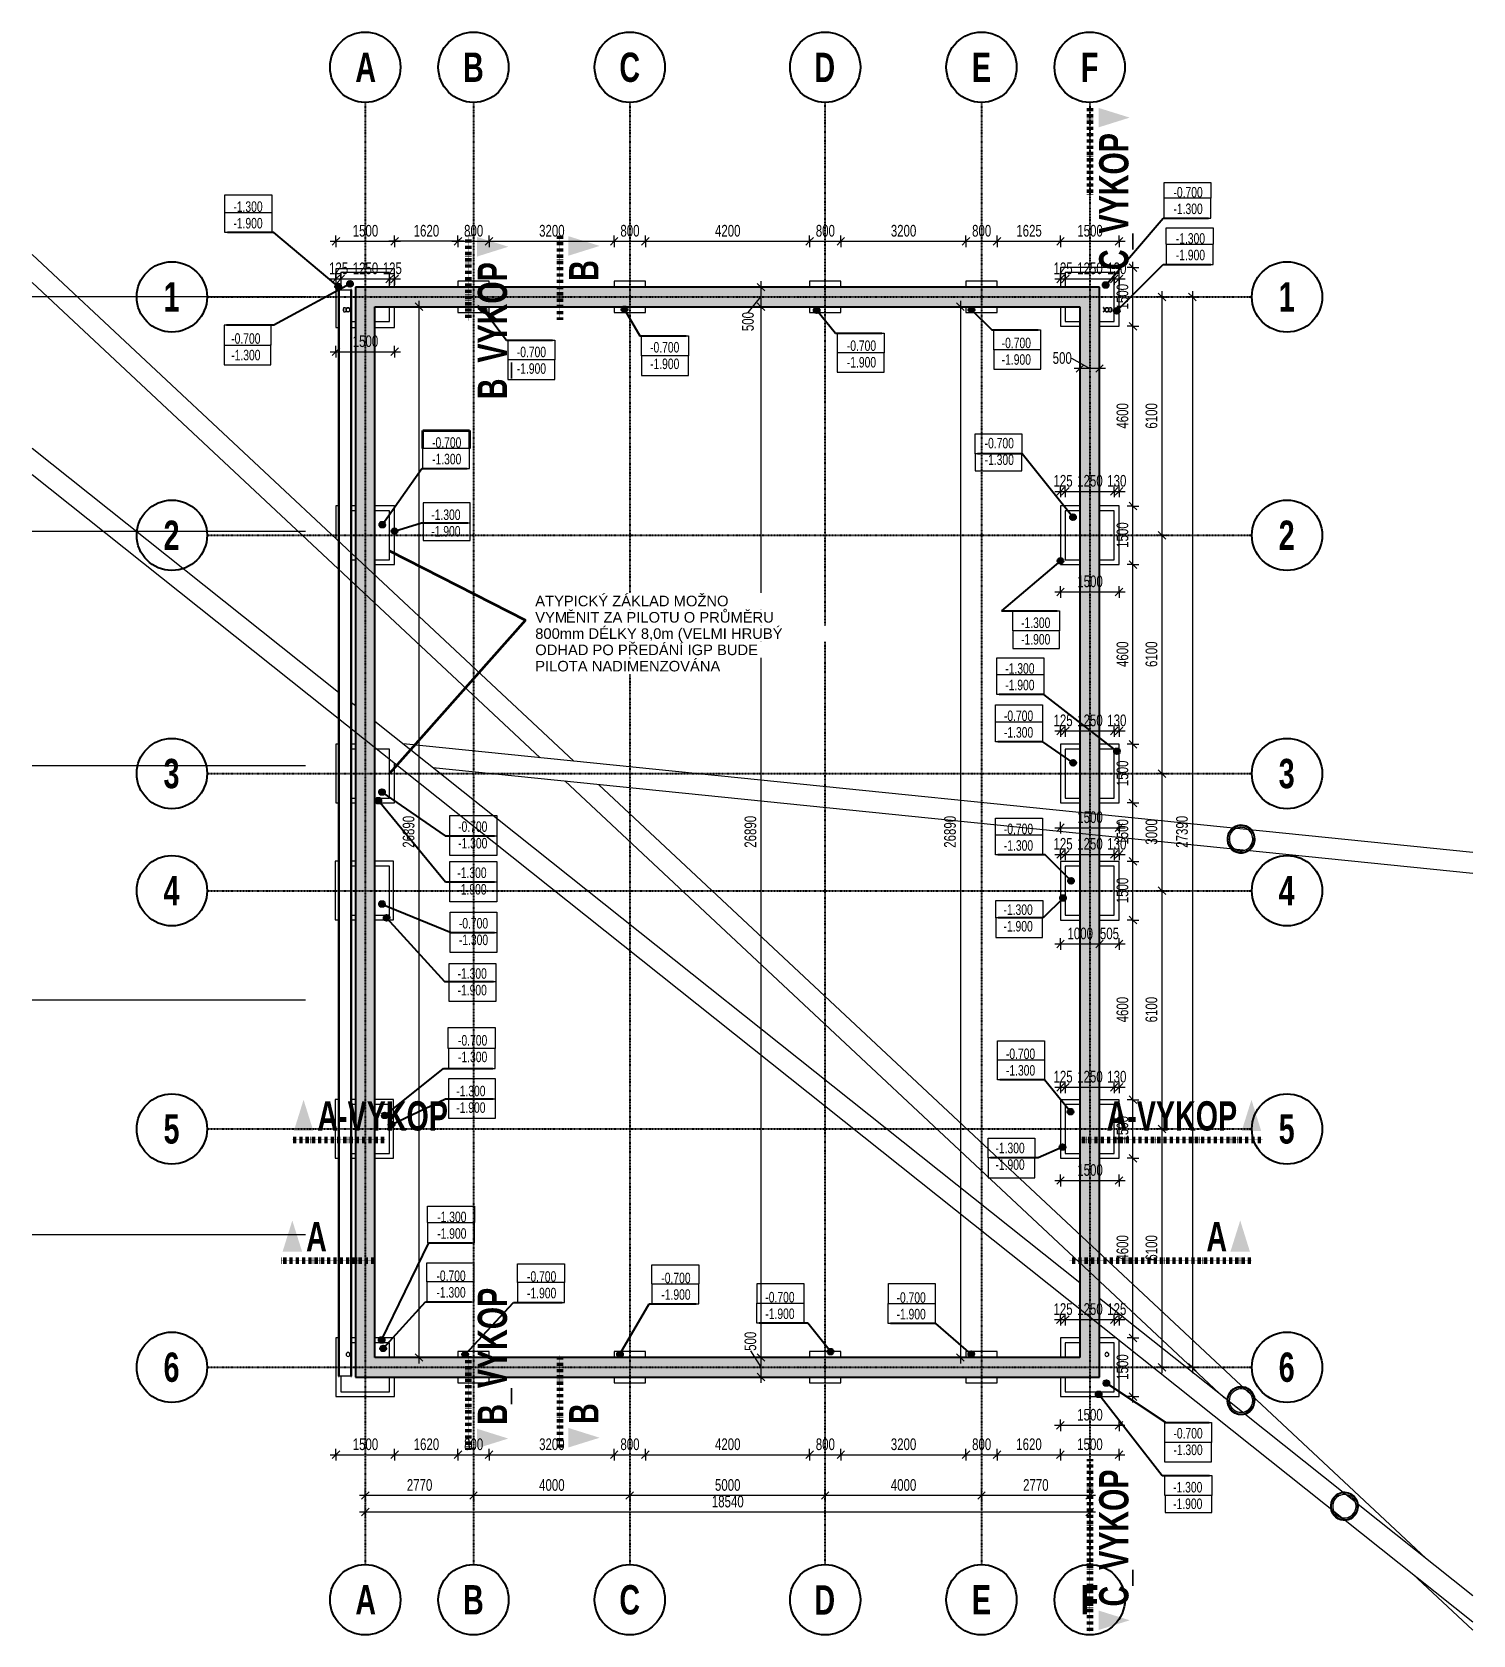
# Model space of a CAD drawing. Header units: millimetres. Extents: x 172692 to 213031, y 2598 to 159868.
# Drawn here: x 172692 to 209565, y 118851 to 159868 of the extents above.
import ezdxf

# ---------------------------------------------------------------- set-up
doc = ezdxf.new("R2010")
doc.units = ezdxf.units.MM
doc.linetypes.add('1_Čerchovaná 4_0mm', pattern=[8, 4, -2, 0, -2])
doc.linetypes.add('1_Čerchovaná 6_0mm', pattern=[12, 6, -3, 0, -3])
for name, color, linetype, lineweight in [('A-ANNO-DIMS', 7, 'Continuous', 9), ('A-ANNO-DIMS-150', 7, 'Continuous', 9), ('A-DETL-3', 7, 'Continuous', 35), ('A-DETL-THIN', 7, 'Continuous', 9), ('A-FLOR', 7, 'Continuous', 9), ('A-GENM', 7, 'Continuous', 9), ('A-GENM-2', 7, 'Continuous', 25), ('A-WALL-1', 7, 'Continuous', 25), ('A-WALL-PATT-1', 7, 'Continuous', 9), ('G-ANNO-DIMS', 7, 'Continuous', 9), ('G-ANNO-DIMS-1', 7, 'Continuous', 25), ('G-ANNO-SYMB', 7, 'Continuous', 9), ('G-ANNO-SYMB-1', 7, '1_Čerchovaná 4_0mm', 100), ('G-ANNO-SYMB-2', 7, 'Continuous', 18), ('G-ANNO-TEXT', 7, 'Continuous', 9), ('Nedefinovaný_Trubky-tvarovka', 7, 'Continuous', 9), ('S-FNDN', 7, 'Continuous', 9), ('Trubky-tvarovka', 7, 'Continuous', 18), ('Trubky-tvarovka-1', 7, 'Continuous', 9)]:
    doc.layers.add(name, color=color, linetype=linetype, lineweight=lineweight)
for name, color, linetype, lineweight, true_color in [('A-DETL-1', 7, 'Continuous', 9, 0x804000), ('A-DETL-2', 7, 'Continuous', 9, 0x61a369), ('A-GENM-1', 7, 'Continuous', 9, 0x646464), ('S-GRID-1', 9, '1_Čerchovaná 6_0mm', 25, 0x808080), ('S-GRID-IDEN', 9, 'Continuous', 25, 0x808080), ('S-GRID-IDEN-1', 9, 'Continuous', 9, 0x808080)]:
    doc.layers.add(name, color=color, linetype=linetype, lineweight=lineweight, true_color=true_color)
doc.styles.add('Arial', font='arial.ttf', dxfattribs={"width": 0.7, "height": 300})
doc.styles.add('Arial_1', font='arial.ttf', dxfattribs={"width": 0.7, "height": 270})
doc.styles.add('Arial_2', font='arial.ttf', dxfattribs={"height": 270})
doc.styles.add('Arial_B', font='arialbd.ttf', dxfattribs={"width": 0.7, "height": 750})
doc.dimstyles.new('Vnitřní_-_průhledné', dxfattribs={"dimscale": 304.8, "dimtxt": 306.07782, "dimasz": 0.639764, "dimexe": 0.492126, "dimexo": 0.0625, "dimgap": 0.098425, "dimtad": 1, "dimdec": 0, "dimrnd": 5, "dimzin": 0, "dimdsep": 46, "dimtxsty": 'Arial', "dimblk1": 'OBLIQUE', "dimblk2": 'OBLIQUE', "dimsah": 1, "dimcen": 0.09, "dimdle": 0.492126, "dimazin": 0, "dimtfac": 1, "dimtdec": 4, "dimtix": 1, "dimtmove": 1, "dimatfit": 3, "dimfxl": 0.492126, "dimfxlon": 1, "dimtvp": 1, "dimtolj": 1, "dimtzin": 0, "dimarcsym": 2})
doc.dimstyles.new('Vnitřní_-_průhledné_1', dxfattribs={"dimscale": 304.8, "dimtxt": 306.07782, "dimasz": 0.639764, "dimexe": 0.492126, "dimexo": 0.0625, "dimgap": 0.098425, "dimtad": 1, "dimdec": 0, "dimrnd": 5, "dimzin": 0, "dimdsep": 46, "dimtxsty": 'Arial', "dimblk1": 'OBLIQUE', "dimblk2": 'OBLIQUE', "dimsah": 1, "dimcen": 0.09, "dimdle": 0.492126, "dimazin": 0, "dimtfac": 1, "dimtdec": 4, "dimtix": 1, "dimtmove": 0, "dimatfit": 3, "dimfxl": 0.492126, "dimfxlon": 1, "dimtvp": 1, "dimtolj": 1, "dimtzin": 0, "dimarcsym": 2})
pattern_1 = [(315, (0, 0), (161.6446, 161.6446), []), (315, (0, 152.4), (161.6446, 161.6446), [95.25, -57.15, 9.525, -57.15, -95.25]), (315, (0, 152.4), (161.6446, 161.6446), [-219.075, 95.25, 0])]

msp = doc.modelspace()

# ---------------------------------------------------------------- texts
at = {"layer": 'G-ANNO-DIMS-1', "char_height": 270, "width": 889.168, "attachment_point": 1, "line_spacing_factor": 0.941778, "style": 'Arial_1'}
for s, insert in [('-0.700\\P-1.300', (201900.7, 155903.7)), ('-1.300\\P-1.900', (177843.9, 155536.3)), ('-1.300\\P-1.900', (201960.5, 154722.2)), ('-0.700\\P-1.300', (177788.6, 152161.4)), ('-0.700\\P-1.900', (185096.7, 151817)), ('-0.700\\P-1.900', (188507.3, 151937.4)), ('-0.700\\P-1.900', (193542.9, 151977.5)), ('-0.700\\P-1.900', (197505.2, 152047.8)), ('-0.700\\P-1.300', (182928.7, 149499.9)), ('-0.700\\P-1.300', (197069, 149484.2)), ('-1.300\\P-1.900', (182907.8, 147652.6)), ('-1.300\\P-1.900', (198001.2, 144887.9)), ('-1.300\\P-1.900', (197596.5, 143718.3)), ('-0.700\\P-1.300', (197562.5, 142506.6)), ('-0.700\\P-1.300', (183594.7, 139670.7)), ('-0.700\\P-1.300', (197560.5, 139611.9)), ('-1.300\\P-1.900', (183574.9, 138490.1)), ('-1.300\\P-1.900', (197551.6, 137545.5)), ('-0.700\\P-1.300', (183614.4, 137197.3)), ('-1.300\\P-1.900', (183581.5, 135911.2)), ('-0.700\\P-1.300', (183592.6, 134201.6)), ('-0.700\\P-1.300', (197613.4, 133857.4)), ('-1.300\\P-1.900', (183547.1, 132904.5)), ('-1.300\\P-1.900', (197345.1, 131446.7)), ('-1.300\\P-1.900', (183059.6, 129682.8)), ('-0.700\\P-1.300', (183039.5, 128176.9)), ('-0.700\\P-1.900', (185358.5, 128158.9)), ('-0.700\\P-1.900', (188795.3, 128120.5)), ('-0.700\\P-1.900', (191456.3, 127628.5)), ('-0.700\\P-1.900', (194814.5, 127619.8)), ('-0.700\\P-1.300', (201899.8, 124147.1)), ('-1.300\\P-1.900', (201892.2, 122766.6))]:
    msp.add_mtext(s, dxfattribs=dict(at, insert=insert))
at = {"layer": 'G-ANNO-SYMB-2', "char_height": 750, "attachment_point": 1, "rotation": 90, "style": 'Arial_B'}
for s, insert, width in [('C_VYKOP', (199999.3, 153777.1), 4293.037), ('B_VYKOP', (184097.4, 150473), 4293.037), ('\\fArial|b1|i0|c238|p34|;\\W.7;B', (186435.6, 153501), 648.164), ('B_VYKOP', (184097.4, 124229), 4293.037), ('\\fArial|b1|i0|c238|p34|;\\W.7;B', (186435.6, 124249.9), 648.164), ('C_VYKOP', (199999.3, 119578.6), 4293.037)]:
    msp.add_mtext(s, dxfattribs=dict(at, insert=insert, width=width))
at = {"layer": 'G-ANNO-SYMB-2', "char_height": 750, "attachment_point": 1, "style": 'Arial_B'}
for s, insert, width in [('A-VYKOP', (179992.9, 132508.6), 4057.34), ('A-VYKOP', (200189.8, 132508.6), 4057.34), ('\\fArial|b1|i0|c238|p34|;\\W.7;A', (179704.8, 129419.5), 614.493), ('\\fArial|b1|i0|c238|p34|;\\W.7;A', (202743, 129419.5), 614.493)]:
    msp.add_mtext(s, dxfattribs=dict(at, insert=insert, width=width))
at = {"layer": 'S-GRID-IDEN-1', "char_height": 750, "attachment_point": 1, "style": 'Arial_B'}
for s, insert, width in [('\\fArial|b1|i0|c238|p34|;\\W.7;A', (180965.3, 159342.8), 614.493), ('\\fArial|b1|i0|c238|p34|;\\W.7;B', (183721.2, 159342.8), 648.164), ('\\fArial|b1|i0|c238|p34|;\\W.7;C', (187721.2, 159342.8), 648.164), ('\\fArial|b1|i0|c238|p34|;\\W.7;D', (192713.4, 159339.3), 648.164), ('\\fArial|b1|i0|c238|p34|;\\W.7;E', (196742.2, 159342.8), 597.658), ('\\fArial|b1|i0|c238|p34|;\\W.7;F', (199532.6, 159342.8), 547.152), ('\\fArial|b1|i0|c238|p34|;\\W.7;1', (176057, 153467.1), 505.063), ('\\fArial|b1|i0|c238|p34|;\\W.7;1', (204594.3, 153467.1), 505.063), ('\\fArial|b1|i0|c238|p34|;\\W.7;2', (176057, 147367.1), 505.063), ('\\fArial|b1|i0|c238|p34|;\\W.7;2', (204594.3, 147367.1), 505.063), ('\\fArial|b1|i0|c238|p34|;\\W.7;3', (176057, 141269.6), 505.063), ('\\fArial|b1|i0|c238|p34|;\\W.7;3', (204594.3, 141269.6), 505.063), ('\\fArial|b1|i0|c238|p34|;\\W.7;4', (176057, 138272.1), 505.063), ('\\fArial|b1|i0|c238|p34|;\\W.7;4', (204594.3, 138272.1), 505.063), ('\\fArial|b1|i0|c238|p34|;\\W.7;5', (176057, 132174.6), 505.063), ('\\fArial|b1|i0|c238|p34|;\\W.7;5', (204594.3, 132174.6), 505.063), ('\\fArial|b1|i0|c238|p34|;\\W.7;6', (176057, 126077.1), 505.063), ('\\fArial|b1|i0|c238|p34|;\\W.7;6', (204594.3, 126077.1), 505.063), ('\\fArial|b1|i0|c238|p34|;\\W.7;A', (180965.3, 120125.4), 614.493), ('\\fArial|b1|i0|c238|p34|;\\W.7;B', (183721.2, 120125.4), 648.164), ('\\fArial|b1|i0|c238|p34|;\\W.7;C', (187721.2, 120125.4), 648.164), ('\\fArial|b1|i0|c238|p34|;\\W.7;D', (192713.4, 120121.9), 648.164), ('\\fArial|b1|i0|c238|p34|;\\W.7;E', (196742.2, 120125.4), 597.658), ('\\fArial|b1|i0|c238|p34|;\\W.7;F', (199532.6, 120125.4), 547.152)]:
    msp.add_mtext(s, dxfattribs=dict(at, insert=insert, width=width))

# ---------------------------------------------------------------- blocks, each defined once
blk = doc.blocks.new('Construction_Roof-Accessories_Lindab_Round- - Lindab Round Downpipe System 150_100 High Build Polyester 001 Antique White-815811-základy')
at = {"layer": 'A-GENM-1'}
for p, q in [((200115, 152818), (200114, 152818)), ((200114, 152806), (200114, 152818)), ((200114, 152806), (200114, 152794)), ((200114, 152794), (200147, 152780)), ((200147, 152744), (200114, 152730)), ((200114, 152730), (200114, 152718)), ((200114, 152705), (200114, 152718)), ((200114, 152705), (200115, 152705)), ((200115, 152818), (200115, 152806)), ((200115, 152795), (200115, 152806)), ((200147, 152780), (200115, 152795)), ((200115, 152729), (200147, 152743)), ((200115, 152718), (200115, 152729)), ((200115, 152718), (200115, 152705)), ((200141, 152765), (200140, 152765)), ((200140, 152764), (200141, 152764)), ((200141, 152763), (200140, 152763)), ((200141, 152763), (200140, 152763)), ((200140, 152760), (200141, 152760)), ((200141, 152760), (200140, 152760)), ((200141, 152759), (200140, 152759)), ((200140, 152758), (200141, 152758)), ((200149, 152775), (200148, 152775)), ((200149, 152775), (200148, 152775)), ((200148, 152748), (200149, 152748)), ((200148, 152748), (200149, 152748)), ((200150, 152751), (200149, 152753)), ((200150, 152781), (200151, 152781)), ((200151, 152781), (200150, 152781)), ((200150, 152743), (200151, 152743)), ((200151, 152743), (200150, 152743)), ((200176, 152806), (200178, 152807)), ((200219, 152718), (200217, 152717)), ((200245, 152773), (200246, 152771)), ((200247, 152747), (200248, 152746)), ((200247, 152743), (200247, 152745)), ((200247, 152745), (200247, 152745)), ((200247, 152745), (200247, 152743)), ((200249, 152759), (200248, 152759)), ((200251, 152758), (200250, 152759)), ((200252, 152755), (200253, 152755)), ((200303, 152811), (200270, 152811)), ((200270, 152712), (200303, 152712)), ((200301, 152813), (200297, 152813)), ((200297, 152711), (200301, 152710)), ((200302, 152813), (200301, 152813)), ((200301, 152713), (200301, 152713)), ((200302, 152710), (200301, 152710)), ((200302, 152812), (200302, 152812)), ((200302, 152711), (200302, 152711))]:
    blk.add_line(p, q, dxfattribs=at)
at = {"layer": 'A-GENM-1', "flags": 128}
for points in [[(200179, 152717), (200177, 152717), (200175, 152718)], [(200205, 152712), (200203, 152712), (200202, 152712), (200201, 152712), (200200, 152712), (200199, 152712), (200198, 152712), (200198, 152712), (200197, 152712)], [(200204, 152811), (200206, 152811), (200207, 152811)], [(200270, 152712), (200266, 152712), (200262, 152712), (200258, 152712), (200254, 152712), (200250, 152712), (200246, 152712), (200242, 152712), (200239, 152712), (200236, 152712), (200232, 152712), (200229, 152712), (200226, 152712), (200223, 152712), (200220, 152712), (200218, 152712), (200215, 152712), (200213, 152712), (200211, 152712), (200208, 152712)], [(200211, 152811), (200214, 152811), (200216, 152811), (200219, 152811), (200221, 152811), (200224, 152811), (200227, 152811), (200230, 152811), (200234, 152811), (200237, 152811), (200240, 152811), (200244, 152811), (200248, 152811), (200251, 152811), (200255, 152811), (200259, 152811), (200263, 152811), (200267, 152811), (200270, 152811)], [(200216, 152807), (200218, 152806), (200220, 152805)], [(200301, 152810), (200301, 152810), (200300, 152810)], [(200302, 152813), (200303, 152813), (200304, 152813), (200305, 152813), (200306, 152812), (200306, 152812), (200307, 152812), (200308, 152811), (200309, 152810), (200309, 152810), (200310, 152809), (200311, 152808), (200311, 152807), (200312, 152806), (200313, 152805), (200313, 152804), (200314, 152803), (200315, 152801), (200315, 152800), (200316, 152799), (200316, 152797), (200317, 152796), (200317, 152794), (200318, 152792), (200318, 152791), (200318, 152789), (200319, 152787), (200319, 152786), (200319, 152784), (200320, 152782), (200320, 152780), (200320, 152778), (200320, 152776), (200321, 152774), (200321, 152772), (200321, 152770), (200321, 152768), (200321, 152766), (200321, 152764), (200321, 152762), (200321, 152760), (200321, 152758), (200321, 152756), (200321, 152754), (200321, 152752), (200321, 152750), (200320, 152748), (200320, 152746), (200320, 152744), (200320, 152743), (200320, 152741), (200319, 152739), (200319, 152737), (200319, 152735), (200318, 152734), (200318, 152732), (200317, 152730), (200317, 152729), (200316, 152727), (200316, 152726), (200315, 152724), (200315, 152723), (200314, 152722), (200314, 152720), (200313, 152719), (200312, 152718), (200312, 152717), (200311, 152716), (200310, 152715), (200310, 152714), (200309, 152714), (200308, 152713), (200308, 152712), (200307, 152712), (200306, 152711), (200305, 152711), (200304, 152711), (200304, 152710), (200303, 152710), (200302, 152710)], [(200302, 152812), (200303, 152812), (200304, 152812), (200305, 152812), (200305, 152812), (200306, 152811), (200307, 152811), (200307, 152810), (200308, 152810), (200309, 152809), (200310, 152808), (200310, 152807), (200311, 152806), (200311, 152806), (200312, 152804), (200313, 152803), (200313, 152802), (200314, 152801), (200314, 152800), (200315, 152798), (200315, 152797), (200316, 152795), (200316, 152794), (200317, 152792), (200317, 152791), (200318, 152789), (200318, 152787), (200318, 152785), (200319, 152784), (200319, 152782), (200319, 152780), (200319, 152778), (200320, 152776), (200320, 152774), (200320, 152772), (200320, 152770), (200320, 152768), (200320, 152766), (200320, 152764), (200320, 152762), (200320, 152760), (200320, 152758), (200320, 152756), (200320, 152754), (200320, 152752), (200320, 152750), (200320, 152748), (200319, 152746), (200319, 152745), (200319, 152743), (200319, 152741), (200318, 152739), (200318, 152737), (200318, 152736), (200317, 152734), (200317, 152732), (200317, 152731), (200316, 152729), (200316, 152728), (200315, 152726), (200315, 152725), (200314, 152723), (200314, 152722), (200313, 152721), (200312, 152720), (200312, 152719), (200311, 152718), (200311, 152717), (200310, 152716), (200309, 152715), (200309, 152714), (200308, 152714), (200307, 152713), (200306, 152712), (200306, 152712), (200305, 152712), (200304, 152711), (200303, 152711), (200303, 152711), (200302, 152711)]]:
    blk.add_lwpolyline(points, dxfattribs=at)
at = {"layer": 'A-GENM-1'}
for centre, radius, start, end in [((200180, 152762), 40.4, 168.2893, 176.4293), ((200180, 152762), 40.4, 183.5707, 191.7107), ((200147, 152769), 5.8, 95.4087, 168.2893), ((200180, 152762), 39.6, 168.2893, 176.3572), ((200180, 152762), 39.6, 183.6428, 191.7107), ((200147, 152755), 5.8, 191.7107, 263.3681), ((200147, 152769), 5, 95.4087, 168.2893), ((200147, 152755), 5, 191.7107, 264.5913), ((200197, 152762), 52.4, 90, 270), ((200197, 152762), 52.4, 163.6616, 180), ((200197, 152762), 52.4, 180, 196.2914), ((200197, 152762), 51.6, 108.0856, 219.1039), ((200197, 152762), 51.6, 162.4155, 180), ((200146, 152777), 3.23, 275.4087, 343.6319), ((200146, 152777), 2.43, 275.4087, 343.6319), ((200197, 152762), 51.6, 180, 197.7687), ((200146, 152747), 3.23, 17.1854, 84.5913), ((200146, 152747), 2.43, 17.3179, 87.5054), ((200197, 152762), 50, 0, 180), ((200197, 152762), 52.4, 136.29, 162.5761), ((200146, 152777), 2.8, 1.735, 62), ((200146, 152777), 3.6, 13.4795, 62), ((200197, 152762), 50, 180, 360), ((200146, 152746), 2.8, 298, 358.265), ((200146, 152746), 3.6, 298, 346.5205), ((200198, 152762), 51.6, 22.6069, 163.6319), ((200197, 152762), 49, 0, 180), ((200197, 152762), 49, 180, 0), ((200198, 152762), 51.6, 196.3221, 341.4288), ((200197, 152762), 52.4, 197.5372, 218.6412), ((200198, 152762), 50.8, 22.6069, 163.6319), ((200197, 152762), 51.6, 142.7117, 159.6756), ((200197, 152762), 48, 167.4998, 180), ((200197, 152762), 48, 180, 192.5002), ((200198, 152762), 50.8, 196.3148, 356.4029), ((200197, 152762), 51.6, 200.8286, 213.1875), ((200198, 152762), 51.6, 137.1389, 158.2433), ((200197, 152762), 48.9, 162.8545, 168.9474), ((200197, 152762), 49, 165, 167.7549), ((200197, 152762), 48.9, 191.0526, 197.1455), ((200197, 152762), 49, 192.2451, 195), ((200198, 152762), 51.6, 201.7583, 219.3421), ((200197, 152762), 48, 120.5528, 163.6067), ((200198, 152762), 50.8, 143.4095, 157.8796), ((200197, 152762), 48, 196.3933, 239.4472), ((200198, 152762), 50.8, 202.1157, 205.1068), ((200197, 152762), 49, 152.8857, 156.6394), ((200197, 152762), 49, 203.3606, 207.388), ((200197, 152762), 52.4, 221.603, 242.6882), ((200198, 152762), 50.8, 221.2053, 225.0283), ((200197, 152762), 51.6, 221.3007, 243.6145), ((200197, 152762), 51.6, 221.0866, 238.6839), ((200198, 152762), 51.6, 221.7189, 244.0082), ((200197, 152762), 52.4, 0, 135.4426), ((200198, 152762), 50.8, 133.4755, 137.331), ((200198, 152762), 51.6, 108.8499, 133.7161), ((200198, 152762), 50.8, 226.3123, 236.524), ((200197, 152762), 51.6, 114.8949, 132.4611), ((200197, 152762), 49, 126.2666, 130.9637), ((200198, 152762), 50.8, 114.4692, 128.9394), ((200197, 152762), 49, 229.4839, 233.7334), ((200197, 152762), 48.9, 115.5175, 121.1486), ((200197, 152762), 48.9, 238.8514, 244.4825), ((200197, 152762), 49, 117.5616, 120), ((200197, 152762), 49, 240, 242.4384), ((200197, 152762), 48, 92.0959, 117.9864), ((200197, 152762), 48, 242.0136, 267.9041), ((200198, 152762), 51.6, 245.5577, 260.1575), ((200197, 152762), 51.6, 246.8859, 268.3343), ((200197, 152762), 52.4, 246.9502, 266.8747), ((200197, 152762), 51.6, 247.9007, 263.0234), ((200198, 152762), 50.8, 248.4021, 251.7389), ((200198, 152762), 50.8, 105.1299, 109.0442), ((200198, 152762), 51.6, 99.8425, 105.3578), ((200197, 152762), 51.6, 90, 105), ((200197, 152762), 51.6, 85.8923, 105.2599), ((200198, 152762), 50.8, 255.0918, 260.0009), ((200197, 152762), 49, 101.0371, 103.7217), ((200197, 152762), 49, 256.4042, 258.9629), ((200197, 152762), 48.9, 86.9024, 93.0977), ((200197, 152762), 48.9, 266.9023, 273.0976), ((200197, 152762), 49, 87.7216, 92.2784), ((200197, 152762), 49, 267.7216, 272.2784), ((200197, 152762), 52.4, 355.4545, 90), ((200197, 152762), 51.6, 80.5707, 90), ((200197, 152762), 52.4, 270, 344.618), ((200197, 152762), 51.6, 270, 290.86), ((200197, 152762), 48, 62.0136, 87.9041), ((200197, 152762), 48, 272.0959, 297.9864), ((200197, 152762), 52.4, 271.7799, 291.3112), ((200197, 152762), 51.6, 275.6123, 287.7978), ((200197, 152762), 49, 76.2783, 78.9629), ((200197, 152762), 49, 281.0371, 283.5958), ((200197, 152762), 51.6, 52.665, 77.7747), ((200197, 152762), 51.6, 51.4286, 77.1429), ((200197, 152762), 48.9, 58.8516, 64.4821), ((200197, 152762), 48.9, 295.5179, 301.1484), ((200197, 152762), 49, 60, 62.4384), ((200197, 152762), 51.6, 295.4407, 315), ((200197, 152762), 49, 297.5616, 300), ((200197, 152762), 52.4, 296.3762, 315.8773), ((200197, 152762), 48, 16.3933, 59.4472), ((200197, 152762), 48, 300.5528, 343.6067), ((200197, 152762), 51.6, 301.775, 312.6851), ((200197, 152762), 49, 49.0363, 53.7334), ((200197, 152762), 49, 306.2666, 310.5161), ((200197, 152762), 51.6, 24.4636, 49.0086), ((200197, 152762), 51.6, 25.7143, 44.6601), ((200197, 152762), 51.6, 319.9425, 338.5991), ((200197, 152762), 52.4, 320.7918, 340.4377), ((200197, 152762), 49, 23.3606, 27.1143), ((200197, 152762), 51.6, 327.1841, 337.5234), ((200197, 152762), 49, 332.612, 336.6394), ((200247, 152782), 2.42, 202.6069, 262.7277), ((200197, 152762), 48.9, 11.0532, 17.1452), ((200197, 152762), 48, 0, 12.5002), ((200197, 152762), 48, 347.4998, 360), ((200197, 152762), 48.9, 342.8548, 348.9468), ((200247, 152782), 1.62, 202.6069, 262.7277), ((200197, 152762), 49, 12.2451, 15), ((200197, 152762), 49, 345, 347.7549), ((200246, 152778), 1.93, 40.9013, 82.7277), ((200197, 152762), 51.6, 345.1828, 20.5214), ((200197, 152762), 51.6, 0, 20.6094), ((200198, 152762), 51.6, 341.4288, 356.4587), ((200246, 152778), 2.73, 50.6428, 82.7277), ((200198, 152762), 51.6, 343.0626, 355.8478), ((200248, 152743), 0.601, 184.0783, 309.9217), ((200248, 152743), 1.4, 182.9493, 309.9217), ((200233, 152761), 24.4, 309.9217, 52.9605), ((200233, 152761), 23.6, 309.9217, 52.3233), ((200197, 152762), 52.4, 345.2543, 0), ((200220, 152764), 33.4, 327.1507, 343.52), ((200197, 152762), 51.6, 355.137, 0), ((200250, 152758), 0.615, 70.8844, 175.8478), ((200250, 152755), 2.81, 343.1156, 70.8844)]:
    blk.add_arc(centre, radius, start, end, dxfattribs=at)
for centre, major_axis, start_param, end_param in [((200297, 152762), (0, 50.9), 0, 0.142553), ((200298, 152762), (0, 50.1), 0, 0.147052), ((200297, 152762), (0, 50.9), 2.999039, 3.141593), ((200297, 152762), (0, 50.9), 6.032338, 6.283185), ((200297, 152762), (0, 50.9), 3.141593, 3.39244), ((200298, 152762), (0, 50.1), 6.082116, 6.283185), ((200298, 152762), (0, 50.1), 3.141593, 3.31587), ((200297, 152762), (0, 50.9), 4.712389, 6.014416), ((200297, 152762), (0, 50.9), 3.410362, 4.704346), ((200298, 152762), (0, 50.1), 5.762942, 5.940026), ((200298, 152762), (0, 50.1), 3.484751, 3.661836), ((200298, 152762), (0, 50.1), 5.292048, 5.464958), ((200298, 152762), (0, 50.1), 3.95982, 4.13273), ((200298, 152762), (0, 50.1), 4.822811, 5.026561), ((200298, 152762), (0, 50.1), 4.398217, 4.601967), ((200303, 152762), (0, 49.6), 4.18879, 4.230744)]:
    blk.add_ellipse(centre, major_axis=major_axis, ratio=0.349468, start_param=start_param, end_param=end_param, dxfattribs=at)
for points, knots in [([(200140, 152765), (200140, 152765), (200140, 152765), (200140, 152765), (200140, 152764), (200140, 152763), (200140, 152763), (200140, 152762), (200140, 152762), (200140, 152761), (200140, 152761), (200140, 152760), (200140, 152760), (200140, 152759), (200140, 152759), (200140, 152759), (200140, 152758), (200140, 152758), (200140, 152758)], [-1, -1, -1, -1, -0.861111, -0.791667, -0.722222, -0.652778, -0.583333, -0.548611, -0.513889, -0.444444, -0.388889, -0.333333, -0.277778, -0.222222, -0.166667, -0.111111, -0.055556, 0, 0, 0, 0]), ([(200140, 152758), (200140, 152758), (200140, 152759), (200140, 152759), (200140, 152760), (200140, 152760), (200140, 152761), (200140, 152761), (200140, 152762), (200140, 152762), (200140, 152763), (200140, 152764), (200140, 152764), (200140, 152765), (200140, 152765), (200140, 152765), (200140, 152765), (200140, 152765), (200140, 152765)], [-1, -1, -1, -1, -0.861111, -0.791667, -0.722222, -0.652778, -0.583333, -0.548611, -0.513889, -0.444444, -0.388889, -0.333333, -0.277778, -0.222222, -0.166667, -0.111111, -0.055556, 0, 0, 0, 0]), ([(200140, 152763), (200140, 152763), (200140, 152763), (200140, 152764), (200140, 152764), (200140, 152765), (200140, 152765), (200140, 152765)], [-1, -1, -1, -1, -0.785714, -0.571429, -0.428571, -0.285714, 0, 0, 0, 0]), ([(200140, 152764), (200140, 152764), (200140, 152764), (200140, 152764), (200140, 152764), (200140, 152764), (200140, 152764), (200140, 152763), (200140, 152763), (200140, 152763), (200140, 152762), (200140, 152762), (200140, 152762), (200140, 152761), (200140, 152761), (200140, 152761), (200140, 152761), (200140, 152760), (200140, 152760), (200140, 152760), (200140, 152760), (200140, 152759), (200140, 152759), (200140, 152759), (200140, 152759)], [-1, -1, -1, -1, -0.916667, -0.875, -0.833333, -0.791667, -0.75, -0.708333, -0.666667, -0.625, -0.583333, -0.541667, -0.5, -0.458333, -0.416667, -0.375, -0.333333, -0.291667, -0.25, -0.208333, -0.166667, -0.125, -0.083333, 0, 0, 0, 0]), ([(200140, 152760), (200140, 152760), (200140, 152760), (200140, 152760), (200140, 152759), (200140, 152759), (200140, 152759), (200140, 152759), (200140, 152759), (200140, 152760), (200140, 152760), (200140, 152760), (200140, 152760), (200140, 152761), (200140, 152761), (200140, 152761), (200140, 152762), (200140, 152762), (200140, 152762), (200140, 152763), (200140, 152763), (200140, 152763), (200140, 152764), (200140, 152764), (200140, 152764), (200140, 152764), (200140, 152764), (200140, 152764), (200140, 152764), (200140, 152764), (200140, 152764), (200140, 152764), (200140, 152764), (200140, 152764), (200140, 152763), (200140, 152763)], [-1, -1, -1, -1, -0.958333, -0.916667, -0.895833, -0.875, -0.833333, -0.791667, -0.75, -0.708333, -0.666667, -0.638889, -0.611111, -0.583333, -0.555556, -0.527778, -0.5, -0.472222, -0.444444, -0.416667, -0.388889, -0.361111, -0.333333, -0.305556, -0.277778, -0.25, -0.222222, -0.194444, -0.166667, -0.138889, -0.111111, -0.097222, -0.083333, -0.055556, 0, 0, 0, 0]), ([(200140, 152758), (200140, 152759), (200140, 152759), (200140, 152760), (200140, 152760), (200140, 152760), (200140, 152760)], [-1, -1, -1, -1, -0.666667, -0.5, -0.333333, 0, 0, 0, 0]), ([(200141, 152758), (200141, 152758), (200141, 152759), (200141, 152759), (200141, 152760), (200141, 152760), (200141, 152761), (200141, 152761), (200141, 152762), (200141, 152762), (200141, 152763), (200141, 152764), (200141, 152764), (200141, 152765), (200141, 152765), (200141, 152765), (200141, 152765), (200141, 152765), (200141, 152765)], [-1, -1, -1, -1, -0.861111, -0.791667, -0.722222, -0.652778, -0.583333, -0.548611, -0.513889, -0.444444, -0.388889, -0.333333, -0.277778, -0.222222, -0.166667, -0.111111, -0.055556, 0, 0, 0, 0]), ([(200141, 152765), (200141, 152765), (200141, 152765), (200141, 152765), (200141, 152764), (200141, 152763), (200141, 152763), (200141, 152762), (200141, 152762), (200141, 152761), (200141, 152761), (200141, 152760), (200141, 152760), (200141, 152759), (200141, 152759), (200141, 152759), (200141, 152758), (200141, 152758), (200141, 152758)], [-1, -1, -1, -1, -0.861111, -0.791667, -0.722222, -0.652778, -0.583333, -0.548611, -0.513889, -0.444444, -0.388889, -0.333333, -0.277778, -0.222222, -0.166667, -0.111111, -0.055556, 0, 0, 0, 0]), ([(200141, 152765), (200141, 152765), (200141, 152765), (200141, 152764), (200141, 152764), (200141, 152763), (200141, 152763), (200141, 152763)], [-1, -1, -1, -1, -0.785714, -0.571429, -0.428571, -0.285714, 0, 0, 0, 0]), ([(200141, 152759), (200141, 152759), (200141, 152759), (200141, 152759), (200141, 152760), (200141, 152760), (200141, 152760), (200141, 152760), (200141, 152761), (200141, 152761), (200141, 152761), (200141, 152761), (200141, 152762), (200141, 152762), (200141, 152762), (200141, 152763), (200141, 152763), (200141, 152763), (200141, 152764), (200141, 152764), (200141, 152764), (200141, 152764), (200141, 152764), (200141, 152764), (200141, 152764)], [-1, -1, -1, -1, -0.916667, -0.875, -0.833333, -0.791667, -0.75, -0.708333, -0.666667, -0.625, -0.583333, -0.541667, -0.5, -0.458333, -0.416667, -0.375, -0.333333, -0.291667, -0.25, -0.208333, -0.166667, -0.125, -0.083333, 0, 0, 0, 0]), ([(200141, 152763), (200141, 152763), (200141, 152764), (200141, 152764), (200141, 152764), (200141, 152764), (200141, 152764), (200141, 152764), (200141, 152764), (200141, 152764), (200141, 152764), (200141, 152763), (200141, 152763), (200141, 152763), (200141, 152762), (200141, 152762), (200141, 152762), (200141, 152761), (200141, 152761), (200141, 152761), (200141, 152760), (200141, 152760), (200141, 152760), (200141, 152760), (200141, 152760), (200141, 152759), (200141, 152759), (200141, 152759), (200141, 152759), (200141, 152759), (200141, 152759), (200141, 152759), (200141, 152760), (200141, 152760), (200141, 152760), (200141, 152760)], [-1, -1, -1, -1, -0.958333, -0.916667, -0.895833, -0.875, -0.833333, -0.791667, -0.75, -0.708333, -0.666667, -0.638889, -0.611111, -0.583333, -0.555556, -0.527778, -0.5, -0.472222, -0.444444, -0.416667, -0.388889, -0.361111, -0.333333, -0.305556, -0.277778, -0.25, -0.222222, -0.194444, -0.166667, -0.138889, -0.111111, -0.097222, -0.083333, -0.055556, 0, 0, 0, 0]), ([(200141, 152760), (200141, 152760), (200141, 152760), (200141, 152760), (200141, 152759), (200141, 152759), (200141, 152758)], [-1, -1, -1, -1, -0.666667, -0.5, -0.333333, 0, 0, 0, 0]), ([(200148, 152768), (200148, 152769), (200149, 152773), (200150, 152777), (200151, 152779)], [-0.96252658, -0.96252658, -0.96252658, -0.96252658, -0.93055556, -0.88888889, -0.88888889, -0.88888889, -0.88888889]), ([(200149, 152778), (200148, 152778), (200148, 152777), (200148, 152777), (200148, 152777)], [-1, -1, -1, -1, -0.5, -0.25, -0.25, -0.25, -0.25]), ([(200148, 152777), (200148, 152777), (200148, 152777), (200148, 152778), (200149, 152778)], [-0.75, -0.75, -0.75, -0.75, -0.5, 0, 0, 0, 0]), ([(200148, 152775), (200148, 152775), (200148, 152775), (200148, 152776), (200148, 152776), (200148, 152776), (200148, 152776), (200148, 152776)], [-1, -1, -1, -1, -0.85, -0.7, -0.55, -0.4, 0, 0, 0, 0]), ([(200148, 152776), (200148, 152776), (200148, 152776), (200148, 152776), (200148, 152776), (200148, 152776), (200148, 152776), (200148, 152775), (200148, 152775), (200148, 152775)], [-1, -1, -1, -1, -0.75, -0.625, -0.5, -0.375, -0.25, -0.125, 0, 0, 0, 0]), ([(200148, 152775), (200148, 152775), (200148, 152775), (200148, 152776), (200148, 152776), (200148, 152776), (200148, 152776), (200148, 152776), (200148, 152776), (200148, 152776)], [-1, -1, -1, -1, -0.875, -0.75, -0.625, -0.5, -0.375, -0.25, 0, 0, 0, 0]), ([(200148, 152776), (200148, 152776), (200148, 152776), (200148, 152776), (200148, 152776), (200148, 152776), (200148, 152775), (200148, 152775), (200148, 152775)], [-1, -1, -1, -1, -0.7, -0.55, -0.4, -0.3, -0.2, -0.1, -0.1, -0.1, -0.1]), ([(200150, 152746), (200150, 152749), (200149, 152752), (200148, 152755), (200148, 152756)], [-0.099666, -0.099666, -0.099666, -0.099666, -0.05555556, -0.03747342, -0.03747342, -0.03747342, -0.03747342]), ([(200148, 152747), (200148, 152747), (200148, 152748), (200148, 152748), (200148, 152748), (200148, 152748), (200148, 152748), (200148, 152748)], [0, 0, 0, 0, 0.4, 0.55, 0.7, 0.85, 1, 1, 1, 1]), ([(200148, 152748), (200148, 152748), (200148, 152748), (200148, 152748), (200148, 152748), (200148, 152748), (200148, 152748), (200148, 152748), (200148, 152747), (200148, 152747)], [0, 0, 0, 0, 0.125, 0.25, 0.375, 0.5, 0.625, 0.75, 1, 1, 1, 1]), ([(200148, 152747), (200148, 152747), (200148, 152748), (200148, 152748), (200148, 152748), (200148, 152748), (200148, 152748), (200148, 152748), (200148, 152748), (200148, 152748)], [0, 0, 0, 0, 0.25, 0.375, 0.5, 0.625, 0.75, 0.875, 1, 1, 1, 1]), ([(200148, 152748), (200148, 152748), (200148, 152748), (200148, 152748), (200148, 152748), (200148, 152748), (200148, 152748), (200148, 152748), (200148, 152747), (200148, 152747)], [0, 0, 0, 0, 0.1, 0.2, 0.3, 0.4, 0.55, 0.7, 1, 1, 1, 1]), ([(200150, 152781), (200150, 152781), (200149, 152780), (200149, 152780), (200149, 152779), (200149, 152779), (200149, 152779), (200149, 152779), (200149, 152779)], [-1, -1, -1, -1, -0.785714, -0.571429, -0.428571, -0.285714, -0.142857, 0, 0, 0, 0]), ([(200149, 152779), (200149, 152779), (200149, 152779), (200149, 152779), (200149, 152779), (200149, 152780), (200149, 152780), (200150, 152781), (200150, 152781)], [-1, -1, -1, -1, -0.785714, -0.678571, -0.571429, -0.428571, -0.285714, 0, 0, 0, 0]), ([(200149, 152779), (200149, 152779), (200149, 152779), (200149, 152779), (200149, 152779), (200149, 152779), (200149, 152778), (200149, 152778)], [-1, -1, -1, -1, -0.833333, -0.666667, -0.5, -0.333333, 0, 0, 0, 0]), ([(200149, 152778), (200149, 152778), (200149, 152779), (200149, 152779), (200149, 152779), (200149, 152779), (200149, 152779), (200149, 152779)], [-1, -1, -1, -1, -0.666667, -0.5, -0.333333, -0.166667, 0, 0, 0, 0]), ([(200149, 152775), (200149, 152775), (200149, 152775), (200149, 152776), (200149, 152776), (200149, 152776), (200149, 152776), (200149, 152776)], [-1, -1, -1, -1, -0.75, -0.625, -0.5, -0.25, 0, 0, 0, 0]), ([(200149, 152776), (200149, 152776), (200149, 152776), (200149, 152776), (200149, 152776), (200149, 152775), (200149, 152775), (200149, 152775)], [-1, -1, -1, -1, -0.75, -0.5, -0.375, -0.25, 0, 0, 0, 0]), ([(200149, 152746), (200149, 152745), (200149, 152745), (200149, 152745), (200149, 152744), (200149, 152744), (200149, 152744)], [0, 0, 0, 0, 0.333333, 0.5, 0.666667, 1, 1, 1, 1]), ([(200149, 152744), (200149, 152744), (200149, 152744), (200149, 152745), (200149, 152745), (200149, 152745), (200149, 152746)], [0, 0, 0, 0, 0.333333, 0.5, 0.666667, 1, 1, 1, 1]), ([(200149, 152744), (200149, 152744), (200149, 152744), (200149, 152744), (200149, 152744), (200149, 152744), (200149, 152743), (200150, 152743), (200150, 152743)], [0, 0, 0, 0, 0.142857, 0.285714, 0.428571, 0.571429, 0.785714, 1, 1, 1, 1]), ([(200150, 152743), (200150, 152743), (200149, 152743), (200149, 152744), (200149, 152744), (200149, 152744), (200149, 152744), (200149, 152744), (200149, 152744)], [0, 0, 0, 0, 0.285714, 0.428571, 0.571429, 0.678571, 0.785714, 1, 1, 1, 1]), ([(200158, 152732), (200158, 152732), (200157, 152733), (200156, 152734), (200156, 152735)], [-0.20658575, -0.20658575, -0.20658575, -0.20658575, -0.19444444, -0.18297907, -0.18297907, -0.18297907, -0.18297907]), ([(200160, 152794), (200160, 152795), (200161, 152796), (200162, 152797), (200162, 152797)], [-0.77350872, -0.77350872, -0.77350872, -0.77350872, -0.75694444, -0.74871932, -0.74871932, -0.74871932, -0.74871932]), ([(200162, 152727), (200162, 152727), (200162, 152728), (200161, 152728), (200160, 152729)], [-0.25128068, -0.25128068, -0.25128068, -0.25128068, -0.25, -0.22649128, -0.22649128, -0.22649128, -0.22649128]), ([(200179, 152716), (200178, 152716), (200176, 152717), (200174, 152718), (200173, 152719)], [-0.37981497, -0.37981497, -0.37981497, -0.37981497, -0.36111111, -0.33690076, -0.33690076, -0.33690076, -0.33690076]), ([(200174, 152806), (200174, 152806), (200176, 152806), (200178, 152807), (200179, 152808)], [-0.65440962, -0.65440962, -0.65440962, -0.65440962, -0.65277778, -0.62018503, -0.62018503, -0.62018503, -0.62018503]), ([(200189, 152813), (200190, 152813), (200192, 152813), (200194, 152813), (200197, 152813), (200199, 152813), (200201, 152813), (200203, 152813), (200204, 152813), (200205, 152813), (200205, 152813), (200205, 152813), (200204, 152813), (200203, 152813), (200201, 152813), (200200, 152813), (200198, 152813), (200195, 152813), (200191, 152813), (200189, 152813)], [0, 0, 0, 0, 0.055556, 0.111111, 0.166667, 0.222222, 0.277778, 0.333333, 0.388889, 0.444444, 0.513889, 0.583333, 0.652778, 0.6875, 0.722222, 0.756944, 0.791667, 0.861111, 1, 1, 1, 1]), ([(200203, 152812), (200203, 152812), (200202, 152812), (200201, 152812), (200200, 152813), (200198, 152813), (200195, 152813), (200191, 152812), (200189, 152812)], [0.6666667, 0.6666667, 0.6666667, 0.6666667, 0.6875, 0.7222222, 0.7569444, 0.7916667, 0.8611111, 1, 1, 1, 1]), ([(200189, 152711), (200190, 152711), (200192, 152710), (200194, 152710), (200196, 152710), (200197, 152710)], [0, 0, 0, 0, 0.0555556, 0.1111111, 0.1565788, 0.1565788, 0.1565788, 0.1565788]), ([(200197, 152710), (200196, 152710), (200194, 152710), (200191, 152711), (200189, 152711)], [0.8433406, 0.8433406, 0.8433406, 0.8433406, 0.8611111, 1, 1, 1, 1]), ([(200206, 152713), (200206, 152713), (200204, 152713), (200200, 152712), (200196, 152712), (200194, 152712), (200194, 152712)], [-0.55555556, -0.55555556, -0.55555556, -0.55555556, -0.54861111, -0.51388889, -0.47916667, -0.47538209, -0.47538209, -0.47538209, -0.47538209]), ([(200197, 152710), (200198, 152710), (200199, 152710), (200201, 152710), (200203, 152710), (200204, 152711), (200205, 152711), (200205, 152711), (200205, 152711), (200204, 152711), (200203, 152710), (200201, 152710), (200200, 152710), (200199, 152710), (200198, 152710), (200197, 152710)], [0.1666667, 0.1666667, 0.1666667, 0.1666667, 0.2222222, 0.2777778, 0.3333333, 0.3888889, 0.4444444, 0.5138889, 0.5833333, 0.6527778, 0.6875, 0.7222222, 0.7569444, 0.7916667, 0.8310009, 0.8310009, 0.8310009, 0.8310009]), ([(200199, 152811), (200200, 152811), (200202, 152811), (200204, 152811), (200206, 152811)], [-0.48990332, -0.48990332, -0.48990332, -0.48990332, -0.47916667, -0.44444444, -0.44444444, -0.44444444, -0.44444444]), ([(200203, 152711), (200203, 152711), (200203, 152711), (200204, 152711), (200205, 152712), (200205, 152712), (200205, 152711), (200204, 152711), (200203, 152711), (200203, 152711)], [0.3173847, 0.3173847, 0.3173847, 0.3173847, 0.3333333, 0.3888889, 0.4444444, 0.5138889, 0.5833333, 0.6527778, 0.6826679, 0.6826679, 0.6826679, 0.6826679]), ([(200216, 152808), (200217, 152807), (200219, 152807), (200221, 152806), (200221, 152805)], [-0.37762682, -0.37762682, -0.37762682, -0.37762682, -0.36111111, -0.33948894, -0.33948894, -0.33948894, -0.33948894]), ([(200225, 152720), (200223, 152719), (200221, 152718), (200218, 152716), (200216, 152716)], [-0.68488336, -0.68488336, -0.68488336, -0.68488336, -0.65277778, -0.62237318, -0.62237318, -0.62237318, -0.62237318]), ([(200235, 152729), (200235, 152729), (200234, 152728), (200233, 152727), (200233, 152727)], [-0.77392887, -0.77392887, -0.77392887, -0.77392887, -0.75694444, -0.74976799, -0.74976799, -0.74976799, -0.74976799]), ([(200237, 152792), (200237, 152791), (200238, 152790), (200239, 152789), (200239, 152789)], [-0.20682502, -0.20682502, -0.20682502, -0.20682502, -0.19444444, -0.18372562, -0.18372562, -0.18372562, -0.18372562]), ([(200245, 152777), (200245, 152775), (200246, 152772), (200247, 152768), (200247, 152767)], [-0.09951811, -0.09951811, -0.09951811, -0.09951811, -0.05555556, -0.03485018, -0.03485018, -0.03485018, -0.03485018]), ([(200247, 152756), (200247, 152754), (200246, 152751), (200245, 152748), (200245, 152746)], [-0.96514982, -0.96514982, -0.96514982, -0.96514982, -0.93055556, -0.89873148, -0.89873148, -0.89873148, -0.89873148])]:
    blk.add_open_spline(points, degree=3, knots=knots, dxfattribs=at)
for points in [[(200148, 152777), (200148, 152777), (200148, 152777), (200148, 152777), (200148, 152777)], [(200148, 152777), (200148, 152777), (200148, 152777), (200148, 152777), (200148, 152777)], [(200148, 152747), (200148, 152746), (200148, 152746), (200148, 152746)], [(200148, 152746), (200148, 152746), (200148, 152746), (200148, 152747)], [(200148, 152746), (200148, 152746), (200148, 152746), (200149, 152746)], [(200149, 152746), (200148, 152746), (200148, 152746), (200148, 152746)], [(200149, 152776), (200149, 152776), (200149, 152776), (200149, 152776), (200149, 152775), (200149, 152775), (200149, 152775)], [(200149, 152775), (200149, 152775), (200149, 152775), (200149, 152776), (200149, 152776), (200149, 152776), (200149, 152776)], [(200149, 152748), (200149, 152748), (200149, 152748), (200149, 152748), (200149, 152748), (200149, 152748), (200149, 152748)], [(200149, 152748), (200149, 152748), (200149, 152748), (200149, 152748), (200149, 152748), (200149, 152748), (200149, 152748)], [(200149, 152748), (200149, 152748), (200149, 152748), (200149, 152748), (200149, 152748), (200149, 152748), (200149, 152748)], [(200149, 152748), (200149, 152748), (200149, 152748), (200149, 152748), (200149, 152748), (200149, 152748), (200149, 152748)], [(200151, 152781), (200150, 152781), (200150, 152781), (200150, 152781)], [(200150, 152781), (200150, 152781), (200150, 152781), (200151, 152781)], [(200156, 152789), (200156, 152790), (200157, 152791), (200158, 152792)], [(200189, 152812), (200190, 152812), (200192, 152812), (200194, 152813), (200197, 152813), (200199, 152813), (200201, 152812), (200203, 152812), (200203, 152812)], [(200189, 152712), (200190, 152712), (200191, 152711), (200191, 152711)], [(200191, 152711), (200191, 152711), (200190, 152712), (200189, 152712)], [(200223, 152805), (200223, 152804), (200224, 152804), (200225, 152803)], [(200233, 152797), (200233, 152796), (200234, 152795), (200235, 152794)], [(200239, 152735), (200238, 152734), (200238, 152733), (200237, 152732)]]:
    blk.add_open_spline(points, degree=3, dxfattribs=at)
blk = doc.blocks.new('Construction_Roof-Accessories_Lindab_Round- - Lindab Round Downpipe System 150_100 High Build Polyester 001 Antique White-794159-základy')
at = {"layer": 'A-GENM-1'}
for radius, start, end in [(50, 360, 180), (50, 180, 360), (49, 0, 180), (49, 180, 360)]:
    blk.add_arc((180779, 126029), radius, start, end, dxfattribs=at)
blk = doc.blocks.new('Construction_Roof-Accessories_Lindab_Round- - Lindab Round Downpipe System 150_100 High Build Polyester 001 Antique White-815879-základy')
at = {"layer": 'A-GENM-1'}
for p, q in [((180674, 152813), (180675, 152813)), ((180674, 152812), (180675, 152812)), ((180706, 152811), (180674, 152811)), ((180674, 152712), (180706, 152712)), ((180674, 152711), (180675, 152711)), ((180674, 152710), (180675, 152710)), ((180680, 152813), (180675, 152813)), ((180676, 152713), (180675, 152713)), ((180675, 152710), (180680, 152711)), ((180731, 152751), (180731, 152753)), ((180760, 152717), (180759, 152717)), ((180800, 152718), (180798, 152717)), ((180827, 152773), (180827, 152771))]:
    blk.add_line(p, q, dxfattribs=at)
at = {"layer": 'A-GENM-1', "flags": 128}
for points in [[(180674, 152813), (180673, 152813), (180672, 152813), (180672, 152813), (180671, 152812), (180670, 152812), (180669, 152812), (180668, 152811), (180668, 152810), (180667, 152810), (180666, 152809), (180666, 152808), (180665, 152807), (180664, 152806), (180664, 152805), (180663, 152804), (180662, 152803), (180662, 152801), (180661, 152800), (180661, 152799), (180660, 152797), (180660, 152796), (180659, 152794), (180659, 152792), (180658, 152791), (180658, 152789), (180658, 152787), (180657, 152786), (180657, 152784), (180657, 152782), (180656, 152780), (180656, 152778), (180656, 152776), (180656, 152774), (180656, 152772), (180656, 152770), (180655, 152768), (180655, 152766), (180655, 152764), (180655, 152762), (180655, 152760), (180655, 152758), (180655, 152756), (180655, 152754), (180656, 152752), (180656, 152750), (180656, 152748), (180656, 152746), (180656, 152744), (180657, 152743), (180657, 152741), (180657, 152739), (180658, 152737), (180658, 152735), (180658, 152734), (180659, 152732), (180659, 152730), (180660, 152729), (180660, 152727), (180661, 152726), (180661, 152724), (180662, 152723), (180662, 152722), (180663, 152720), (180663, 152719), (180664, 152718), (180665, 152717), (180665, 152716), (180666, 152715), (180667, 152714), (180667, 152714), (180668, 152713), (180669, 152712), (180670, 152712), (180670, 152711), (180671, 152711), (180672, 152711), (180673, 152710), (180674, 152710), (180674, 152710)], [(180674, 152812), (180673, 152812), (180673, 152812), (180672, 152812), (180671, 152812), (180670, 152811), (180670, 152811), (180669, 152810), (180668, 152810), (180668, 152809), (180667, 152808), (180666, 152807), (180666, 152806), (180665, 152806), (180664, 152804), (180664, 152803), (180663, 152802), (180663, 152801), (180662, 152800), (180662, 152798), (180661, 152797), (180661, 152795), (180660, 152794), (180660, 152792), (180659, 152791), (180659, 152789), (180658, 152787), (180658, 152785), (180658, 152784), (180658, 152782), (180657, 152780), (180657, 152778), (180657, 152776), (180657, 152774), (180656, 152772), (180656, 152770), (180656, 152768), (180656, 152766), (180656, 152764), (180656, 152762), (180656, 152760), (180656, 152758), (180656, 152756), (180656, 152754), (180656, 152752), (180657, 152750), (180657, 152748), (180657, 152746), (180657, 152745), (180657, 152743), (180658, 152741), (180658, 152739), (180658, 152737), (180659, 152736), (180659, 152734), (180659, 152732), (180660, 152731), (180660, 152729), (180661, 152728), (180661, 152726), (180662, 152725), (180662, 152723), (180663, 152722), (180663, 152721), (180664, 152720), (180665, 152719), (180665, 152718), (180666, 152717), (180667, 152716), (180667, 152715), (180668, 152714), (180669, 152714), (180669, 152713), (180670, 152712), (180671, 152712), (180671, 152712), (180672, 152711), (180673, 152711), (180674, 152711), (180674, 152711)], [(180675, 152810), (180676, 152810), (180676, 152810)], [(180706, 152811), (180711, 152811), (180715, 152811), (180719, 152811), (180723, 152811), (180727, 152811), (180730, 152811), (180734, 152811), (180737, 152811), (180741, 152811), (180744, 152811), (180747, 152811), (180750, 152811), (180753, 152811), (180756, 152811), (180759, 152811), (180761, 152811), (180764, 152811), (180766, 152811), (180768, 152811), (180770, 152811), (180771, 152811), (180773, 152811), (180774, 152811), (180776, 152811), (180777, 152811), (180778, 152811), (180778, 152811), (180779, 152811), (180779, 152811)], [(180779, 152712), (180779, 152712), (180778, 152712), (180777, 152712), (180776, 152712), (180775, 152712), (180774, 152712), (180772, 152712), (180771, 152712), (180769, 152712), (180767, 152712), (180765, 152712), (180763, 152712), (180760, 152712), (180758, 152712), (180755, 152712), (180752, 152712), (180749, 152712), (180746, 152712), (180743, 152712), (180739, 152712), (180736, 152712), (180732, 152712), (180729, 152712), (180725, 152712), (180721, 152712), (180717, 152712), (180713, 152712), (180709, 152712), (180706, 152712)], [(180797, 152807), (180799, 152806), (180801, 152805)]]:
    blk.add_lwpolyline(points, dxfattribs=at)
at = {"layer": 'A-GENM-1'}
for radius, start, end in [(52.4, 90, 270), (52.4, 0, 180), (52.4, 180, 0), (51.6, 90, 270), (51.6, 0, 180), (51.6, 180, 360), (50, 0, 180), (50, 180, 0), (49, 0, 180), (49, 180, 0), (48.9, 162.8548, 168.9468), (49, 165, 167.7549), (48, 167.4998, 180), (48, 180, 192.5002), (48.9, 191.0532, 197.1452), (49, 192.2451, 195), (48, 120.5528, 163.6067), (48, 196.3933, 239.4472), (49, 152.8857, 156.6394), (49, 203.3606, 207.388), (49, 126.2666, 130.9637), (49, 229.4839, 233.7334), (48.9, 115.9963, 121.1484), (49, 117.5616, 120), (48.9, 238.8516, 244.0037), (49, 240, 242.4384), (48, 92.0959, 115.9726), (48, 244.0274, 267.9041), (49, 101.0371, 103.7217), (49, 256.4042, 258.9629), (48.9, 86.9023, 93.0976), (48.9, 266.9024, 273.0977), (49, 87.7216, 92.2784), (49, 267.7216, 272.2784), (52.4, 270, 90), (51.6, 270, 90), (48, 62.0136, 87.9041), (48, 272.0959, 297.9864), (49, 76.2783, 78.9629), (49, 281.0371, 283.5958), (48.9, 58.8514, 64.4825), (48.9, 295.5175, 301.1486), (49, 60, 62.4384), (49, 297.5616, 300), (48, 16.3933, 59.4472), (48, 300.5528, 343.6067), (49, 49.0363, 53.7334), (49, 306.2666, 310.5161), (49, 23.3606, 27.1143), (49, 332.612, 336.6394), (48.9, 11.0526, 17.1455), (49, 12.2451, 15), (48, 0, 12.5002), (48, 347.4998, 0), (48.9, 342.8545, 348.9474), (49, 345, 347.7549)]:
    blk.add_arc((180779, 152762), radius, start, end, dxfattribs=at)
for centre, major_axis, start_param, end_param in [((180674, 152762), (0, 49.6), 2.052441, 2.094395), ((180679, 152762), (0, 50.9), 0.268769, 1.562754), ((180679, 152762), (0, 50.1), 1.256624, 1.460374), ((180679, 152762), (0, 50.9), 1.570796, 2.872823), ((180679, 152762), (0, 50.1), 1.681218, 1.884968), ((180679, 152762), (0, 50.1), 0.818227, 0.991137), ((180679, 152762), (0, 50.1), 2.150456, 2.323366), ((180679, 152762), (0, 50.1), 0.343159, 0.520244), ((180679, 152762), (0, 50.1), 2.621349, 2.798434), ((180679, 152762), (0, 50.9), 0, 0.250847), ((180679, 152762), (0, 50.9), 2.890745, 3.141593), ((180679, 152762), (0, 50.1), 0, 0.201069), ((180679, 152762), (0, 50.1), 3.020932, 3.141593), ((180679, 152762), (0, 50.9), 6.140632, 6.283185), ((180679, 152762), (0, 50.1), 6.24387, 6.283185), ((180679, 152762), (0, 50.9), 3.141593, 3.284146)]:
    blk.add_ellipse(centre, major_axis=major_axis, ratio=0.349468, start_param=start_param, end_param=end_param, dxfattribs=at)
for points, knots in [([(180729, 152767), (180730, 152769), (180730, 152772), (180731, 152776), (180732, 152777)], [-0.96514982, -0.96514982, -0.96514982, -0.96514982, -0.93055556, -0.90048189, -0.90048189, -0.90048189, -0.90048189]), ([(180732, 152746), (180731, 152748), (180730, 152752), (180730, 152755), (180729, 152756)], [-0.10126852, -0.10126852, -0.10126852, -0.10126852, -0.05555556, -0.03485018, -0.03485018, -0.03485018, -0.03485018]), ([(180739, 152732), (180739, 152732), (180738, 152733), (180738, 152734), (180737, 152735)], [-0.2063141, -0.2063141, -0.2063141, -0.2063141, -0.19444444, -0.18372562, -0.18372562, -0.18372562, -0.18372562]), ([(180741, 152794), (180742, 152795), (180743, 152796), (180744, 152797), (180744, 152797)], [-0.77392887, -0.77392887, -0.77392887, -0.77392887, -0.75694444, -0.74976799, -0.74976799, -0.74976799, -0.74976799]), ([(180752, 152803), (180753, 152804), (180756, 152806), (180759, 152807), (180760, 152808)], [-0.68488336, -0.68488336, -0.68488336, -0.68488336, -0.65277778, -0.62237318, -0.62237318, -0.62237318, -0.62237318]), ([(180760, 152716), (180759, 152716), (180757, 152717), (180754, 152719), (180752, 152720), (180752, 152720)], [-0.37762682, -0.37762682, -0.37762682, -0.37762682, -0.36111111, -0.33333333, -0.31511664, -0.31511664, -0.31511664, -0.31511664]), ([(180770, 152811), (180771, 152811), (180773, 152811), (180777, 152811), (180782, 152811), (180786, 152811), (180788, 152811)], [-0.5555556, -0.5555556, -0.5555556, -0.5555556, -0.5486111, -0.5138889, -0.4791667, -0.4444444, -0.4444444, -0.4444444, -0.4444444]), ([(180783, 152712), (180782, 152712), (180780, 152712), (180776, 152712), (180772, 152713), (180770, 152713)], [-0.52461791, -0.52461791, -0.52461791, -0.52461791, -0.51388889, -0.47916667, -0.44444444, -0.44444444, -0.44444444, -0.44444444]), ([(180797, 152808), (180798, 152807), (180800, 152807), (180803, 152805), (180805, 152804), (180806, 152803)], [-0.37981497, -0.37981497, -0.37981497, -0.37981497, -0.36111111, -0.33333333, -0.3141746, -0.3141746, -0.3141746, -0.3141746]), ([(180806, 152720), (180805, 152719), (180802, 152718), (180799, 152716), (180797, 152716)], [-0.6858254, -0.6858254, -0.6858254, -0.6858254, -0.65277778, -0.62018503, -0.62018503, -0.62018503, -0.62018503]), ([(180814, 152797), (180814, 152797), (180815, 152796), (180816, 152795), (180817, 152794)], [-0.25128068, -0.25128068, -0.25128068, -0.25128068, -0.25, -0.22649128, -0.22649128, -0.22649128, -0.22649128]), ([(180817, 152729), (180816, 152729), (180815, 152728), (180814, 152727), (180814, 152727)], [-0.77350872, -0.77350872, -0.77350872, -0.77350872, -0.75694444, -0.74871932, -0.74871932, -0.74871932, -0.74871932]), ([(180819, 152792), (180819, 152791), (180820, 152790), (180820, 152789), (180821, 152789)], [-0.20605355, -0.20605355, -0.20605355, -0.20605355, -0.19444444, -0.18297907, -0.18297907, -0.18297907, -0.18297907]), ([(180826, 152779), (180827, 152776), (180828, 152772), (180828, 152769), (180828, 152768)], [-0.11111111, -0.11111111, -0.11111111, -0.11111111, -0.05555556, -0.03747342, -0.03747342, -0.03747342, -0.03747342]), ([(180828, 152756), (180828, 152754), (180827, 152751), (180827, 152748), (180826, 152746)], [-0.96252658, -0.96252658, -0.96252658, -0.96252658, -0.93055556, -0.900334, -0.900334, -0.900334, -0.900334])]:
    blk.add_open_spline(points, degree=3, knots=knots, dxfattribs=at)
for points in [[(180737, 152789), (180738, 152790), (180739, 152791), (180739, 152792)], [(180744, 152727), (180743, 152728), (180742, 152729), (180741, 152729)], [(180821, 152735), (180820, 152734), (180819, 152733), (180818, 152732)]]:
    blk.add_open_spline(points, degree=3, dxfattribs=at)
blk = doc.blocks.new('Z_PIF_UN_Tegra_Shaft_Pipe_Wavin__nested_ - Var_-776681-základy')
at = {"layer": 'Trubky-tvarovka'}
for radius, start, end in [(338, 141.0104, 321.0104), (300, 141.0104, 321.0104), (338, 321.0104, 141.0104), (300, 321.0104, 141.0104)]:
    blk.add_arc((206275, 122143), radius, start, end, dxfattribs=at)
blk = doc.blocks.new('Z_PIF_UN_Tegra_Elbow_Base_Wavin__nested_ - Var_-776420-základy')
at = {"layer": 'Trubky-tvarovka-1'}
for radius, start, end in [(360, 360, 180), (360, 180, 360), (300, 164.7703, 180), (300, 180, 195.2297), (300, 145.9269, 161.0591), (300, 130.5785, 144.8877), (300, 111.8487, 126.9061), (300, 96.3607, 110.067), (300, 77.7649, 92.768), (300, 62.1108, 75.4351), (300, 43.6748, 58.6425), (300, 27.8205, 40.9323), (300, 9.5776, 24.5278), (300, 353.4782, 6.5218), (300, 198.9409, 214.0731), (300, 215.1123, 229.4215), (300, 233.0939, 248.1513), (300, 249.933, 263.6393), (300, 267.232, 282.2351), (300, 284.5649, 297.8892), (300, 301.3575, 316.3252), (300, 319.0677, 332.1795), (300, 335.4722, 350.4224)]:
    blk.add_arc((0, 0), radius, start, end, dxfattribs=at)
blk = doc.blocks.new('Z_PIF_UN_Tegra_Shaft_Pipe_Wavin__nested_ - Var_-777689-základy')
at = {"layer": 'Trubky-tvarovka'}
for radius, start, end in [(337, 317.8238, 137.8238), (300, 317.8238, 137.8238), (338, 137.8238, 317.8238), (300, 137.8238, 317.8238)]:
    blk.add_arc((203630, 124847), radius, start, end, dxfattribs=at)
blk = doc.blocks.new('Z_PIF_UN_Tegra_Elbow_Base_Wavin__nested_ - Var_-V1-základy')
at = {"layer": 'Trubky-tvarovka-1'}
for radius, start, end in [(360, 360, 180), (360, 180, 360), (300, 164.7703, 180), (300, 180, 195.2297), (300, 145.9269, 161.0591), (300, 130.5785, 144.8877), (300, 111.8487, 126.5942), (300, 96.3607, 110.067), (300, 77.7649, 92.768), (300, 62.1108, 75.4351), (300, 43.6748, 58.6425), (300, 27.8205, 40.9323), (300, 9.5776, 24.5278), (300, 353.4782, 6.5218), (300, 198.9409, 214.0731), (300, 215.1123, 229.4215), (300, 233.0939, 248.1513), (300, 249.933, 263.6393), (300, 267.232, 282.2351), (300, 284.5649, 297.8892), (300, 301.3575, 316.3252), (300, 319.0677, 332.1795), (300, 335.4722, 350.4224)]:
    blk.add_arc((0, 0), radius, start, end, dxfattribs=at)
blk = doc.blocks.new('EN_MEA MEARIN PLUS_EXPERT_basic - MEARIN Plus3000 - NW300-802455-základy')
at = {"layer": 'A-GENM'}
for p, q in [((-149, 61), (-149, 150)), ((-149, -61), (-149, 61)), ((27656, 150), (27656, 61)), ((27656, 61), (27656, -61)), ((-149, -150), (-149, -61)), ((27656, -61), (27656, -150))]:
    blk.add_line(p, q, dxfattribs=at)
at = {"layer": 'A-GENM-2'}
for p, q in [((27656, 164), (-149, 164)), ((-149, 164), (-149, 150)), ((-149, 150), (27656, 150)), ((27656, 150), (27656, 164)), ((27656, -150), (-149, -150)), ((-149, -150), (-149, -164)), ((-149, -164), (27656, -164)), ((27656, -164), (27656, -150))]:
    blk.add_line(p, q, dxfattribs=at)
blk = doc.blocks.new('Osnova - 6mm-307864-základy')
at = {"layer": 'S-GRID-IDEN'}
blk.add_circle((0, 0), 6, dxfattribs=at)
blk = doc.blocks.new('Řez - Velká značka-308779-základy')
at = {"layer": 'G-ANNO-SYMB'}
blk.add_hatch(color=256, dxfattribs=at).paths.add_polyline_path([(3.58, 1.5), (0.25, 1.5), (1.91, 6.82)])
blk = doc.blocks.new('DIMBLOCK1-základy')
at = {"layer": 'A-ANNO-DIMS-150'}
for p, q in [((199290, 151524), (199758, 151259)), ((199290, 151524), (199290, 151524)), ((199508, 151259), (199508, 151409)), ((200008, 151259), (200008, 151409)), ((200158, 151259), (199358, 151259)), ((199508, 151259), (199508, 151109)), ((200008, 151259), (200008, 151109))]:
    blk.add_line(p, q, dxfattribs=at)
at = {"layer": 'A-ANNO-DIMS-150', "lineweight": 18}
for p, q in [((199508, 151259), (199606, 151356)), ((200008, 151259), (200106, 151356)), ((199508, 151259), (199411, 151161)), ((200008, 151259), (199911, 151161))]:
    blk.add_line(p, q, dxfattribs=at)
at = {"layer": 'A-ANNO-DIMS-150', "color": 0, "insert": (198810, 151678), "char_height": 300, "width": 576.37, "attachment_point": 1, "line_spacing_factor": 0.941778, "style": 'Arial'}
blk.add_mtext('500', dxfattribs=at)
blk = doc.blocks.new('_Oblique')
at = {"color": 0, "linetype": 'ByBlock', "lineweight": -2}
blk.add_line((-0.5, -0.5), (0.5, 0.5), dxfattribs=at)
blk = doc.blocks.new('DIMBLOCK2-základy')
at = {"layer": 'A-ANNO-DIMS-150', "lineweight": 18}
for p, q in [((191344, 153340), (191246, 153438)), ((191344, 153340), (191441, 153243)), ((191344, 152840), (191246, 152938)), ((191344, 152840), (191441, 152743))]:
    blk.add_line(p, q, dxfattribs=at)
at = {"layer": 'A-ANNO-DIMS-150'}
for p, q in [((191344, 153490), (191344, 152840)), ((191015, 152696), (191344, 153090)), ((191344, 153340), (191194, 153340)), ((191344, 153340), (191494, 153340)), ((191015, 152696), (191015, 152696)), ((191344, 152840), (191194, 152840)), ((191344, 152840), (191494, 152840))]:
    blk.add_line(p, q, dxfattribs=at)
at = {"layer": 'A-ANNO-DIMS-150', "color": 0, "insert": (190861, 152215), "char_height": 300, "width": 576.37, "attachment_point": 1, "rotation": 90, "line_spacing_factor": 0.941778, "style": 'Arial'}
blk.add_mtext('500', dxfattribs=at)
blk = doc.blocks.new('DIMBLOCK3-základy')
at = {"layer": 'A-ANNO-DIMS-150'}
for p, q in [((191344, 152840), (191194, 152840)), ((191344, 152840), (191344, 125950)), ((191344, 152840), (191494, 152840)), ((191344, 125950), (191194, 125950)), ((191344, 125950), (191494, 125950))]:
    blk.add_line(p, q, dxfattribs=at)
at = {"layer": 'A-ANNO-DIMS-150', "lineweight": 18}
for p, q in [((191344, 152840), (191246, 152938)), ((191344, 152840), (191441, 152743)), ((191344, 125950), (191246, 126048)), ((191344, 125950), (191441, 125853))]:
    blk.add_line(p, q, dxfattribs=at)
at = {"layer": 'A-ANNO-DIMS-150', "color": 0, "insert": (190924, 138995), "char_height": 300, "width": 960.61, "attachment_point": 1, "rotation": 90, "line_spacing_factor": 0.941778, "style": 'Arial'}
blk.add_mtext('26890', dxfattribs=at)
blk = doc.blocks.new('DIMBLOCK4-základy')
at = {"layer": 'A-ANNO-DIMS-150'}
for p, q in [((191079, 126121), (191344, 125700)), ((191079, 126121), (191079, 126121)), ((191344, 125950), (191194, 125950)), ((191344, 125950), (191344, 125300)), ((191344, 125950), (191494, 125950)), ((191344, 125450), (191194, 125450)), ((191344, 125450), (191494, 125450))]:
    blk.add_line(p, q, dxfattribs=at)
at = {"layer": 'A-ANNO-DIMS-150', "lineweight": 18}
for p, q in [((191344, 125950), (191246, 126048)), ((191344, 125950), (191441, 125853)), ((191344, 125450), (191246, 125548)), ((191344, 125450), (191441, 125353))]:
    blk.add_line(p, q, dxfattribs=at)
at = {"layer": 'A-ANNO-DIMS-150', "color": 0, "insert": (190924, 126121), "char_height": 300, "width": 576.37, "attachment_point": 1, "rotation": 90, "line_spacing_factor": 0.941778, "style": 'Arial'}
blk.add_mtext('500', dxfattribs=at)
blk = doc.blocks.new('DIMBLOCK5-základy')
at = {"layer": 'A-ANNO-DIMS-150'}
for p, q in [((196451, 152840), (196301, 152840)), ((196451, 152990), (196451, 125800)), ((196451, 152840), (196601, 152840)), ((196451, 125950), (196301, 125950)), ((196451, 125950), (196601, 125950))]:
    blk.add_line(p, q, dxfattribs=at)
at = {"layer": 'A-ANNO-DIMS-150', "lineweight": 18}
for p, q in [((196451, 152840), (196353, 152938)), ((196451, 152840), (196548, 152743)), ((196451, 125950), (196353, 126048)), ((196451, 125950), (196548, 125853))]:
    blk.add_line(p, q, dxfattribs=at)
at = {"layer": 'A-ANNO-DIMS-150', "color": 0, "insert": (196031, 138995), "char_height": 300, "width": 960.61, "attachment_point": 1, "rotation": 90, "line_spacing_factor": 0.941778, "style": 'Arial'}
blk.add_mtext('26890', dxfattribs=at)
blk = doc.blocks.new('DIMBLOCK6-základy')
at = {"layer": 'A-ANNO-DIMS-150'}
for p, q in [((182595, 152840), (182445, 152840)), ((182595, 125800), (182595, 152990)), ((182595, 152840), (182745, 152840)), ((182595, 125950), (182445, 125950)), ((182595, 125950), (182745, 125950))]:
    blk.add_line(p, q, dxfattribs=at)
at = {"layer": 'A-ANNO-DIMS-150', "lineweight": 18}
for p, q in [((182595, 152840), (182498, 152938)), ((182595, 152840), (182693, 152743)), ((182595, 125950), (182498, 126048)), ((182595, 125950), (182693, 125853))]:
    blk.add_line(p, q, dxfattribs=at)
at = {"layer": 'A-ANNO-DIMS-150', "color": 0, "insert": (182176, 138995), "char_height": 300, "width": 960.61, "attachment_point": 1, "rotation": 90, "line_spacing_factor": 0.941778, "style": 'Arial'}
blk.add_mtext('26890', dxfattribs=at)
blk = doc.blocks.new('DIMBLOCK7-základy')
at = {"layer": 'A-ANNO-DIMS-150'}
for p, q in [((201606, 153090), (201456, 153090)), ((201606, 153240), (201606, 146990)), ((201606, 153090), (201756, 153090)), ((201606, 146990), (201456, 146990)), ((201606, 146990), (201756, 146990))]:
    blk.add_line(p, q, dxfattribs=at)
at = {"layer": 'A-ANNO-DIMS-150', "lineweight": 18}
for p, q in [((201606, 153090), (201509, 153188)), ((201606, 153090), (201704, 152993)), ((201606, 146990), (201509, 147088)), ((201606, 146990), (201704, 146893))]:
    blk.add_line(p, q, dxfattribs=at)
at = {"layer": 'A-ANNO-DIMS-150', "color": 0, "insert": (201187, 149720), "char_height": 300, "width": 768.49, "attachment_point": 1, "rotation": 90, "line_spacing_factor": 0.941778, "style": 'Arial'}
blk.add_mtext('6100', dxfattribs=at)
blk = doc.blocks.new('DIMBLOCK8-základy')
at = {"layer": 'A-ANNO-DIMS-150'}
for p, q in [((201606, 146990), (201456, 146990)), ((201606, 146990), (201606, 140893)), ((201606, 146990), (201756, 146990)), ((201606, 140893), (201456, 140893)), ((201606, 140893), (201756, 140893))]:
    blk.add_line(p, q, dxfattribs=at)
at = {"layer": 'A-ANNO-DIMS-150', "lineweight": 18}
for p, q in [((201606, 146990), (201509, 147088)), ((201606, 146990), (201704, 146893)), ((201606, 140893), (201509, 140990)), ((201606, 140893), (201704, 140795))]:
    blk.add_line(p, q, dxfattribs=at)
at = {"layer": 'A-ANNO-DIMS-150', "color": 0, "insert": (201187, 143621), "char_height": 300, "width": 768.49, "attachment_point": 1, "rotation": 90, "line_spacing_factor": 0.941778, "style": 'Arial'}
blk.add_mtext('6100', dxfattribs=at)
blk = doc.blocks.new('DIMBLOCK9-základy')
at = {"layer": 'A-ANNO-DIMS-150'}
for p, q in [((201606, 140893), (201456, 140893)), ((201606, 140893), (201606, 137895)), ((201606, 140893), (201756, 140893)), ((201606, 137895), (201456, 137895)), ((201606, 137895), (201756, 137895))]:
    blk.add_line(p, q, dxfattribs=at)
at = {"layer": 'A-ANNO-DIMS-150', "lineweight": 18}
for p, q in [((201606, 140893), (201509, 140990)), ((201606, 140893), (201704, 140795)), ((201606, 137895), (201509, 137993)), ((201606, 137895), (201704, 137798))]:
    blk.add_line(p, q, dxfattribs=at)
at = {"layer": 'A-ANNO-DIMS-150', "color": 0, "insert": (201187, 139074), "char_height": 300, "width": 768.49, "attachment_point": 1, "rotation": 90, "line_spacing_factor": 0.941778, "style": 'Arial'}
blk.add_mtext('3000', dxfattribs=at)
blk = doc.blocks.new('DIMBLOCK10-základy')
at = {"layer": 'A-ANNO-DIMS-150'}
for p, q in [((201606, 137895), (201456, 137895)), ((201606, 137895), (201606, 131798)), ((201606, 137895), (201756, 137895)), ((201606, 131798), (201456, 131798)), ((201606, 131798), (201756, 131798))]:
    blk.add_line(p, q, dxfattribs=at)
at = {"layer": 'A-ANNO-DIMS-150', "lineweight": 18}
for p, q in [((201606, 137895), (201509, 137993)), ((201606, 137895), (201704, 137798)), ((201606, 131798), (201509, 131895)), ((201606, 131798), (201704, 131700))]:
    blk.add_line(p, q, dxfattribs=at)
at = {"layer": 'A-ANNO-DIMS-150', "color": 0, "insert": (201187, 134526), "char_height": 300, "width": 768.49, "attachment_point": 1, "rotation": 90, "line_spacing_factor": 0.941778, "style": 'Arial'}
blk.add_mtext('6100', dxfattribs=at)
blk = doc.blocks.new('DIMBLOCK11-základy')
at = {"layer": 'A-ANNO-DIMS-150'}
for p, q in [((201606, 131798), (201456, 131798)), ((201606, 131798), (201606, 125550)), ((201606, 131798), (201756, 131798)), ((201606, 125700), (201456, 125700)), ((201606, 125700), (201756, 125700))]:
    blk.add_line(p, q, dxfattribs=at)
at = {"layer": 'A-ANNO-DIMS-150', "lineweight": 18}
for p, q in [((201606, 131798), (201509, 131895)), ((201606, 131798), (201704, 131700)), ((201606, 125700), (201509, 125798)), ((201606, 125700), (201704, 125603))]:
    blk.add_line(p, q, dxfattribs=at)
at = {"layer": 'A-ANNO-DIMS-150', "color": 0, "insert": (201187, 128429), "char_height": 300, "width": 768.49, "attachment_point": 1, "rotation": 90, "line_spacing_factor": 0.941778, "style": 'Arial'}
blk.add_mtext('6100', dxfattribs=at)
blk = doc.blocks.new('DIMBLOCK12-základy')
at = {"layer": 'A-ANNO-DIMS-150'}
for p, q in [((202387, 153090), (202237, 153090)), ((202387, 153240), (202387, 125550)), ((202387, 153090), (202537, 153090)), ((202387, 125700), (202237, 125700)), ((202387, 125700), (202537, 125700))]:
    blk.add_line(p, q, dxfattribs=at)
at = {"layer": 'A-ANNO-DIMS-150', "lineweight": 18}
for p, q in [((202387, 153090), (202289, 153188)), ((202387, 153090), (202484, 152993)), ((202387, 125700), (202289, 125798)), ((202387, 125700), (202484, 125603))]:
    blk.add_line(p, q, dxfattribs=at)
at = {"layer": 'A-ANNO-DIMS-150', "color": 0, "insert": (201967, 138995), "char_height": 300, "width": 960.61, "attachment_point": 1, "rotation": 90, "line_spacing_factor": 0.941778, "style": 'Arial'}
blk.add_mtext('27390', dxfattribs=at)
blk = doc.blocks.new('DIMBLOCK13-základy')
at = {"layer": 'A-ANNO-DIMS-150', "lineweight": 18}
for p, q in [((196988, 122419), (196891, 122322)), ((196988, 122419), (197086, 122517)), ((199758, 122419), (199661, 122322)), ((199758, 122419), (199856, 122517))]:
    blk.add_line(p, q, dxfattribs=at)
at = {"layer": 'A-ANNO-DIMS-150'}
for p, q in [((196988, 122419), (196988, 122569)), ((199908, 122419), (196988, 122419)), ((196988, 122419), (196988, 122269)), ((199758, 122419), (199758, 122569)), ((199758, 122419), (199758, 122269))]:
    blk.add_line(p, q, dxfattribs=at)
at = {"layer": 'A-ANNO-DIMS-150', "color": 0, "insert": (198053, 122839), "char_height": 300, "width": 768.49, "attachment_point": 1, "line_spacing_factor": 0.941778, "style": 'Arial'}
blk.add_mtext('2770', dxfattribs=at)
blk = doc.blocks.new('DIMBLOCK14-základy')
at = {"layer": 'A-ANNO-DIMS-150', "lineweight": 18}
for p, q in [((192988, 122419), (192891, 122322)), ((192988, 122419), (193086, 122517)), ((196988, 122419), (196891, 122322)), ((196988, 122419), (197086, 122517))]:
    blk.add_line(p, q, dxfattribs=at)
at = {"layer": 'A-ANNO-DIMS-150'}
for p, q in [((192988, 122419), (192988, 122569)), ((196988, 122419), (192988, 122419)), ((192988, 122419), (192988, 122269)), ((196988, 122419), (196988, 122569)), ((196988, 122419), (196988, 122269))]:
    blk.add_line(p, q, dxfattribs=at)
at = {"layer": 'A-ANNO-DIMS-150', "color": 0, "insert": (194668, 122839), "char_height": 300, "width": 768.49, "attachment_point": 1, "line_spacing_factor": 0.941778, "style": 'Arial'}
blk.add_mtext('4000', dxfattribs=at)
blk = doc.blocks.new('DIMBLOCK15-základy')
at = {"layer": 'A-ANNO-DIMS-150', "lineweight": 18}
for p, q in [((187988, 122419), (187891, 122322)), ((187988, 122419), (188086, 122517)), ((192988, 122419), (192891, 122322)), ((192988, 122419), (193086, 122517))]:
    blk.add_line(p, q, dxfattribs=at)
at = {"layer": 'A-ANNO-DIMS-150'}
for p, q in [((187988, 122419), (187988, 122569)), ((192988, 122419), (187988, 122419)), ((187988, 122419), (187988, 122269)), ((192988, 122419), (192988, 122569)), ((192988, 122419), (192988, 122269))]:
    blk.add_line(p, q, dxfattribs=at)
at = {"layer": 'A-ANNO-DIMS-150', "color": 0, "insert": (190168, 122839), "char_height": 300, "width": 768.49, "attachment_point": 1, "line_spacing_factor": 0.941778, "style": 'Arial'}
blk.add_mtext('5000', dxfattribs=at)
blk = doc.blocks.new('DIMBLOCK16-základy')
at = {"layer": 'A-ANNO-DIMS-150', "lineweight": 18}
for p, q in [((183988, 122419), (183891, 122322)), ((183988, 122419), (184086, 122517)), ((187988, 122419), (187891, 122322)), ((187988, 122419), (188086, 122517))]:
    blk.add_line(p, q, dxfattribs=at)
at = {"layer": 'A-ANNO-DIMS-150'}
for p, q in [((183988, 122419), (183988, 122569)), ((187988, 122419), (183988, 122419)), ((183988, 122419), (183988, 122269)), ((187988, 122419), (187988, 122569)), ((187988, 122419), (187988, 122269))]:
    blk.add_line(p, q, dxfattribs=at)
at = {"layer": 'A-ANNO-DIMS-150', "color": 0, "insert": (185668, 122839), "char_height": 300, "width": 768.49, "attachment_point": 1, "line_spacing_factor": 0.941778, "style": 'Arial'}
blk.add_mtext('4000', dxfattribs=at)
blk = doc.blocks.new('DIMBLOCK17-základy')
at = {"layer": 'A-ANNO-DIMS-150'}
for p, q in [((183988, 122419), (181068, 122419)), ((181218, 122419), (181218, 122569)), ((181218, 122419), (181218, 122269)), ((183988, 122419), (183988, 122569)), ((183988, 122419), (183988, 122269))]:
    blk.add_line(p, q, dxfattribs=at)
at = {"layer": 'A-ANNO-DIMS-150', "lineweight": 18}
for p, q in [((181218, 122419), (181121, 122322)), ((181218, 122419), (181316, 122517)), ((183988, 122419), (183891, 122322)), ((183988, 122419), (184086, 122517))]:
    blk.add_line(p, q, dxfattribs=at)
at = {"layer": 'A-ANNO-DIMS-150', "color": 0, "insert": (182283, 122839), "char_height": 300, "width": 768.49, "attachment_point": 1, "line_spacing_factor": 0.941778, "style": 'Arial'}
blk.add_mtext('2770', dxfattribs=at)
blk = doc.blocks.new('DIMBLOCK18-základy')
at = {"layer": 'A-ANNO-DIMS-150'}
for p, q in [((199908, 121996), (181068, 121996)), ((181218, 121996), (181218, 122146)), ((181218, 121996), (181218, 121846)), ((199758, 121996), (199758, 122146)), ((199758, 121996), (199758, 121846))]:
    blk.add_line(p, q, dxfattribs=at)
at = {"layer": 'A-ANNO-DIMS-150', "lineweight": 18}
for p, q in [((181218, 121996), (181121, 121898)), ((181218, 121996), (181316, 122093)), ((199758, 121996), (199661, 121898)), ((199758, 121996), (199856, 122093))]:
    blk.add_line(p, q, dxfattribs=at)
at = {"layer": 'A-ANNO-DIMS-150', "color": 0, "insert": (190088, 122415), "char_height": 300, "width": 960.61, "attachment_point": 1, "line_spacing_factor": 0.941778, "style": 'Arial'}
blk.add_mtext('18540', dxfattribs=at)
blk = doc.blocks.new('Výškové kóty - Výšková kóta - Základová-780896-základy')
at = {"layer": 'G-ANNO-DIMS'}
for p, q in [((-0.4, 0), (-0.4, 3.4)), ((-0.4, 3.4), (7.6, 3.4)), ((7.6, 3.4), (7.6, 0)), ((7.6, 0), (-0.4, 0))]:
    blk.add_line(p, q, dxfattribs=at)
blk = doc.blocks.new('DIMBLOCK19-základy')
at = {"layer": 'A-ANNO-DIMS-150'}
for p, q in [((200864, 126450), (200714, 126450)), ((200864, 124800), (200864, 126450)), ((200864, 126450), (201014, 126450)), ((200864, 124950), (200714, 124950)), ((200864, 124950), (201014, 124950))]:
    blk.add_line(p, q, dxfattribs=at)
at = {"layer": 'A-ANNO-DIMS-150', "lineweight": 18}
for p, q in [((200864, 126450), (200767, 126548)), ((200864, 126450), (200962, 126353)), ((200864, 124950), (200767, 125048)), ((200864, 124950), (200962, 124853))]:
    blk.add_line(p, q, dxfattribs=at)
at = {"layer": 'A-ANNO-DIMS-150', "color": 0, "insert": (200445, 125380), "char_height": 300, "width": 768.49, "attachment_point": 1, "rotation": 90, "line_spacing_factor": 0.941778, "style": 'Arial'}
blk.add_mtext('1500', dxfattribs=at)
blk = doc.blocks.new('DIMBLOCK20-základy')
at = {"layer": 'A-ANNO-DIMS-150'}
for p, q in [((200864, 131048), (200714, 131048)), ((200864, 126450), (200864, 131048)), ((200864, 131048), (201014, 131048)), ((200864, 126450), (200714, 126450)), ((200864, 126450), (201014, 126450))]:
    blk.add_line(p, q, dxfattribs=at)
at = {"layer": 'A-ANNO-DIMS-150', "lineweight": 18}
for p, q in [((200864, 131048), (200767, 131145)), ((200864, 131048), (200962, 130950)), ((200864, 126450), (200767, 126548)), ((200864, 126450), (200962, 126353))]:
    blk.add_line(p, q, dxfattribs=at)
at = {"layer": 'A-ANNO-DIMS-150', "color": 0, "insert": (200445, 128429), "char_height": 300, "width": 768.49, "attachment_point": 1, "rotation": 90, "line_spacing_factor": 0.941778, "style": 'Arial'}
blk.add_mtext('4600', dxfattribs=at)
blk = doc.blocks.new('DIMBLOCK21-základy')
at = {"layer": 'A-ANNO-DIMS-150'}
for p, q in [((200864, 132548), (200714, 132548)), ((200864, 131048), (200864, 132548)), ((200864, 132548), (201014, 132548)), ((200864, 131048), (200714, 131048)), ((200864, 131048), (201014, 131048))]:
    blk.add_line(p, q, dxfattribs=at)
at = {"layer": 'A-ANNO-DIMS-150', "lineweight": 18}
for p, q in [((200864, 132548), (200767, 132645)), ((200864, 132548), (200962, 132450)), ((200864, 131048), (200767, 131145)), ((200864, 131048), (200962, 130950))]:
    blk.add_line(p, q, dxfattribs=at)
at = {"layer": 'A-ANNO-DIMS-150', "color": 0, "insert": (200445, 131478), "char_height": 300, "width": 768.49, "attachment_point": 1, "rotation": 90, "line_spacing_factor": 0.941778, "style": 'Arial'}
blk.add_mtext('1500', dxfattribs=at)
blk = doc.blocks.new('DIMBLOCK22-základy')
at = {"layer": 'A-ANNO-DIMS-150'}
for p, q in [((200864, 137145), (200714, 137145)), ((200864, 132548), (200864, 137145)), ((200864, 137145), (201014, 137145)), ((200864, 132548), (200714, 132548)), ((200864, 132548), (201014, 132548))]:
    blk.add_line(p, q, dxfattribs=at)
at = {"layer": 'A-ANNO-DIMS-150', "lineweight": 18}
for p, q in [((200864, 137145), (200767, 137243)), ((200864, 137145), (200962, 137048)), ((200864, 132548), (200767, 132645)), ((200864, 132548), (200962, 132450))]:
    blk.add_line(p, q, dxfattribs=at)
at = {"layer": 'A-ANNO-DIMS-150', "color": 0, "insert": (200445, 134526), "char_height": 300, "width": 768.49, "attachment_point": 1, "rotation": 90, "line_spacing_factor": 0.941778, "style": 'Arial'}
blk.add_mtext('4600', dxfattribs=at)
blk = doc.blocks.new('DIMBLOCK23-základy')
at = {"layer": 'A-ANNO-DIMS-150'}
for p, q in [((200864, 138645), (200714, 138645)), ((200864, 137145), (200864, 138645)), ((200864, 138645), (201014, 138645)), ((200864, 137145), (200714, 137145)), ((200864, 137145), (201014, 137145))]:
    blk.add_line(p, q, dxfattribs=at)
at = {"layer": 'A-ANNO-DIMS-150', "lineweight": 18}
for p, q in [((200864, 138645), (200767, 138743)), ((200864, 138645), (200962, 138548)), ((200864, 137145), (200767, 137243)), ((200864, 137145), (200962, 137048))]:
    blk.add_line(p, q, dxfattribs=at)
at = {"layer": 'A-ANNO-DIMS-150', "color": 0, "insert": (200445, 137575), "char_height": 300, "width": 768.49, "attachment_point": 1, "rotation": 90, "line_spacing_factor": 0.941778, "style": 'Arial'}
blk.add_mtext('1500', dxfattribs=at)
blk = doc.blocks.new('DIMBLOCK24-základy')
at = {"layer": 'A-ANNO-DIMS-150'}
for p, q in [((200864, 140143), (200714, 140143)), ((200864, 138645), (200864, 140143)), ((200864, 140143), (201014, 140143)), ((200864, 138645), (200714, 138645)), ((200864, 138645), (201014, 138645))]:
    blk.add_line(p, q, dxfattribs=at)
at = {"layer": 'A-ANNO-DIMS-150', "lineweight": 18}
for p, q in [((200864, 140143), (200767, 140240)), ((200864, 140143), (200962, 140045)), ((200864, 138645), (200767, 138743)), ((200864, 138645), (200962, 138548))]:
    blk.add_line(p, q, dxfattribs=at)
at = {"layer": 'A-ANNO-DIMS-150', "color": 0, "insert": (200445, 139074), "char_height": 300, "width": 768.49, "attachment_point": 1, "rotation": 90, "line_spacing_factor": 0.941778, "style": 'Arial'}
blk.add_mtext('1500', dxfattribs=at)
blk = doc.blocks.new('DIMBLOCK25-základy')
at = {"layer": 'A-ANNO-DIMS-150'}
for p, q in [((200864, 141643), (200714, 141643)), ((200864, 140143), (200864, 141643)), ((200864, 141643), (201014, 141643)), ((200864, 140143), (200714, 140143)), ((200864, 140143), (201014, 140143))]:
    blk.add_line(p, q, dxfattribs=at)
at = {"layer": 'A-ANNO-DIMS-150', "lineweight": 18}
for p, q in [((200864, 141643), (200767, 141740)), ((200864, 141643), (200962, 141545)), ((200864, 140143), (200767, 140240)), ((200864, 140143), (200962, 140045))]:
    blk.add_line(p, q, dxfattribs=at)
at = {"layer": 'A-ANNO-DIMS-150', "color": 0, "insert": (200445, 140573), "char_height": 300, "width": 768.49, "attachment_point": 1, "rotation": 90, "line_spacing_factor": 0.941778, "style": 'Arial'}
blk.add_mtext('1500', dxfattribs=at)
blk = doc.blocks.new('DIMBLOCK26-základy')
at = {"layer": 'A-ANNO-DIMS-150'}
for p, q in [((200864, 146240), (200714, 146240)), ((200864, 141643), (200864, 146240)), ((200864, 146240), (201014, 146240)), ((200864, 141643), (200714, 141643)), ((200864, 141643), (201014, 141643))]:
    blk.add_line(p, q, dxfattribs=at)
at = {"layer": 'A-ANNO-DIMS-150', "lineweight": 18}
for p, q in [((200864, 146240), (200767, 146338)), ((200864, 146240), (200962, 146143)), ((200864, 141643), (200767, 141740)), ((200864, 141643), (200962, 141545))]:
    blk.add_line(p, q, dxfattribs=at)
at = {"layer": 'A-ANNO-DIMS-150', "color": 0, "insert": (200445, 143621), "char_height": 300, "width": 768.49, "attachment_point": 1, "rotation": 90, "line_spacing_factor": 0.941778, "style": 'Arial'}
blk.add_mtext('4600', dxfattribs=at)
blk = doc.blocks.new('DIMBLOCK27-základy')
at = {"layer": 'A-ANNO-DIMS-150'}
for p, q in [((200864, 147740), (200714, 147740)), ((200864, 146240), (200864, 147740)), ((200864, 147740), (201014, 147740)), ((200864, 146240), (200714, 146240)), ((200864, 146240), (201014, 146240))]:
    blk.add_line(p, q, dxfattribs=at)
at = {"layer": 'A-ANNO-DIMS-150', "lineweight": 18}
for p, q in [((200864, 147740), (200767, 147838)), ((200864, 147740), (200962, 147643)), ((200864, 146240), (200767, 146338)), ((200864, 146240), (200962, 146143))]:
    blk.add_line(p, q, dxfattribs=at)
at = {"layer": 'A-ANNO-DIMS-150', "color": 0, "insert": (200445, 146670), "char_height": 300, "width": 768.49, "attachment_point": 1, "rotation": 90, "line_spacing_factor": 0.941778, "style": 'Arial'}
blk.add_mtext('1500', dxfattribs=at)
blk = doc.blocks.new('DIMBLOCK28-základy')
at = {"layer": 'A-ANNO-DIMS-150'}
for p, q in [((200864, 152340), (200714, 152340)), ((200864, 147740), (200864, 152340)), ((200864, 152340), (201014, 152340)), ((200864, 147740), (200714, 147740)), ((200864, 147740), (201014, 147740))]:
    blk.add_line(p, q, dxfattribs=at)
at = {"layer": 'A-ANNO-DIMS-150', "lineweight": 18}
for p, q in [((200864, 152340), (200767, 152438)), ((200864, 152340), (200962, 152243)), ((200864, 147740), (200767, 147838)), ((200864, 147740), (200962, 147643))]:
    blk.add_line(p, q, dxfattribs=at)
at = {"layer": 'A-ANNO-DIMS-150', "color": 0, "insert": (200445, 149720), "char_height": 300, "width": 768.49, "attachment_point": 1, "rotation": 90, "line_spacing_factor": 0.941778, "style": 'Arial'}
blk.add_mtext('4600', dxfattribs=at)
blk = doc.blocks.new('DIMBLOCK29-základy')
at = {"layer": 'A-ANNO-DIMS-150'}
for p, q in [((200864, 153840), (200714, 153840)), ((200864, 152340), (200864, 153990)), ((200864, 153840), (201014, 153840)), ((200864, 152340), (200714, 152340)), ((200864, 152340), (201014, 152340))]:
    blk.add_line(p, q, dxfattribs=at)
at = {"layer": 'A-ANNO-DIMS-150', "lineweight": 18}
for p, q in [((200864, 153840), (200767, 153938)), ((200864, 153840), (200962, 153743)), ((200864, 152340), (200767, 152438)), ((200864, 152340), (200962, 152243))]:
    blk.add_line(p, q, dxfattribs=at)
at = {"layer": 'A-ANNO-DIMS-150', "color": 0, "insert": (200445, 152770), "char_height": 300, "width": 768.49, "attachment_point": 1, "rotation": 90, "line_spacing_factor": 0.941778, "style": 'Arial'}
blk.add_mtext('1500', dxfattribs=at)
blk = doc.blocks.new('DIMBLOCK30-základy')
at = {"layer": 'A-ANNO-DIMS-150'}
for p, q in [((180468, 154515), (180468, 154665)), ((181968, 154515), (181968, 154665)), ((180318, 154515), (182118, 154515)), ((180468, 154515), (180468, 154365)), ((181968, 154515), (181968, 154365))]:
    blk.add_line(p, q, dxfattribs=at)
at = {"layer": 'A-ANNO-DIMS-150', "lineweight": 18}
for p, q in [((180468, 154515), (180371, 154417)), ((180468, 154515), (180566, 154612)), ((181968, 154515), (181871, 154417)), ((181968, 154515), (182066, 154612))]:
    blk.add_line(p, q, dxfattribs=at)
at = {"layer": 'A-ANNO-DIMS-150', "color": 0, "insert": (180898, 154934), "char_height": 300, "width": 768.49, "attachment_point": 1, "line_spacing_factor": 0.941778, "style": 'Arial'}
blk.add_mtext('1500', dxfattribs=at)
blk = doc.blocks.new('DIMBLOCK31-základy')
at = {"layer": 'A-ANNO-DIMS-150'}
for p, q in [((181968, 154515), (181968, 154665)), ((183588, 154515), (183588, 154665)), ((183738, 154515), (181818, 154515)), ((181968, 154515), (181968, 154365)), ((183588, 154515), (183588, 154365))]:
    blk.add_line(p, q, dxfattribs=at)
at = {"layer": 'A-ANNO-DIMS-150', "lineweight": 18}
for p, q in [((181968, 154515), (181871, 154417)), ((181968, 154515), (182066, 154612)), ((183588, 154515), (183491, 154417)), ((183588, 154515), (183686, 154612))]:
    blk.add_line(p, q, dxfattribs=at)
at = {"layer": 'A-ANNO-DIMS-150', "color": 0, "insert": (182458, 154934), "char_height": 300, "width": 768.49, "attachment_point": 1, "line_spacing_factor": 0.941778, "style": 'Arial'}
blk.add_mtext('1620', dxfattribs=at)
blk = doc.blocks.new('DIMBLOCK32-základy')
at = {"layer": 'A-ANNO-DIMS-150'}
for p, q in [((183588, 154515), (183588, 154665)), ((184388, 154515), (184388, 154665)), ((183438, 154515), (184388, 154515)), ((183588, 154515), (183588, 154365)), ((184388, 154515), (184388, 154365))]:
    blk.add_line(p, q, dxfattribs=at)
at = {"layer": 'A-ANNO-DIMS-150', "lineweight": 18}
for p, q in [((183588, 154515), (183491, 154417)), ((183588, 154515), (183686, 154612)), ((184388, 154515), (184291, 154417)), ((184388, 154515), (184486, 154612))]:
    blk.add_line(p, q, dxfattribs=at)
at = {"layer": 'A-ANNO-DIMS-150', "color": 0, "insert": (183748, 154934), "char_height": 300, "width": 576.37, "attachment_point": 1, "line_spacing_factor": 0.941778, "style": 'Arial'}
blk.add_mtext('800', dxfattribs=at)
blk = doc.blocks.new('DIMBLOCK33-základy')
at = {"layer": 'A-ANNO-DIMS-150'}
for p, q in [((184388, 154515), (184388, 154665)), ((187588, 154515), (187588, 154665)), ((184388, 154515), (187588, 154515)), ((184388, 154515), (184388, 154365)), ((187588, 154515), (187588, 154365))]:
    blk.add_line(p, q, dxfattribs=at)
at = {"layer": 'A-ANNO-DIMS-150', "lineweight": 18}
for p, q in [((184388, 154515), (184291, 154417)), ((184388, 154515), (184486, 154612)), ((187588, 154515), (187491, 154417)), ((187588, 154515), (187686, 154612))]:
    blk.add_line(p, q, dxfattribs=at)
at = {"layer": 'A-ANNO-DIMS-150', "color": 0, "insert": (185668, 154934), "char_height": 300, "width": 768.49, "attachment_point": 1, "line_spacing_factor": 0.941778, "style": 'Arial'}
blk.add_mtext('3200', dxfattribs=at)
blk = doc.blocks.new('DIMBLOCK34-základy')
at = {"layer": 'A-ANNO-DIMS-150'}
for p, q in [((187588, 154515), (187588, 154665)), ((188388, 154515), (188388, 154665)), ((187588, 154515), (188388, 154515)), ((187588, 154515), (187588, 154365)), ((188388, 154515), (188388, 154365))]:
    blk.add_line(p, q, dxfattribs=at)
at = {"layer": 'A-ANNO-DIMS-150', "lineweight": 18}
for p, q in [((187588, 154515), (187491, 154417)), ((187588, 154515), (187686, 154612)), ((188388, 154515), (188291, 154417)), ((188388, 154515), (188486, 154612))]:
    blk.add_line(p, q, dxfattribs=at)
at = {"layer": 'A-ANNO-DIMS-150', "color": 0, "insert": (187748, 154934), "char_height": 300, "width": 576.37, "attachment_point": 1, "line_spacing_factor": 0.941778, "style": 'Arial'}
blk.add_mtext('800', dxfattribs=at)
blk = doc.blocks.new('DIMBLOCK35-základy')
at = {"layer": 'A-ANNO-DIMS-150'}
for p, q in [((188388, 154515), (188388, 154665)), ((192588, 154515), (192588, 154665)), ((188388, 154515), (192588, 154515)), ((188388, 154515), (188388, 154365)), ((192588, 154515), (192588, 154365))]:
    blk.add_line(p, q, dxfattribs=at)
at = {"layer": 'A-ANNO-DIMS-150', "lineweight": 18}
for p, q in [((188388, 154515), (188291, 154417)), ((188388, 154515), (188486, 154612)), ((192588, 154515), (192491, 154417)), ((192588, 154515), (192686, 154612))]:
    blk.add_line(p, q, dxfattribs=at)
at = {"layer": 'A-ANNO-DIMS-150', "color": 0, "insert": (190168, 154934), "char_height": 300, "width": 768.49, "attachment_point": 1, "line_spacing_factor": 0.941778, "style": 'Arial'}
blk.add_mtext('4200', dxfattribs=at)
blk = doc.blocks.new('DIMBLOCK36-základy')
at = {"layer": 'A-ANNO-DIMS-150'}
for p, q in [((192588, 154515), (192588, 154665)), ((193388, 154515), (193388, 154665)), ((192588, 154515), (193388, 154515)), ((192588, 154515), (192588, 154365)), ((193388, 154515), (193388, 154365))]:
    blk.add_line(p, q, dxfattribs=at)
at = {"layer": 'A-ANNO-DIMS-150', "lineweight": 18}
for p, q in [((192588, 154515), (192491, 154417)), ((192588, 154515), (192686, 154612)), ((193388, 154515), (193291, 154417)), ((193388, 154515), (193486, 154612))]:
    blk.add_line(p, q, dxfattribs=at)
at = {"layer": 'A-ANNO-DIMS-150', "color": 0, "insert": (192748, 154934), "char_height": 300, "width": 576.37, "attachment_point": 1, "line_spacing_factor": 0.941778, "style": 'Arial'}
blk.add_mtext('800', dxfattribs=at)
blk = doc.blocks.new('DIMBLOCK37-základy')
at = {"layer": 'A-ANNO-DIMS-150'}
for p, q in [((193388, 154515), (193388, 154665)), ((196588, 154515), (196588, 154665)), ((193388, 154515), (196588, 154515)), ((193388, 154515), (193388, 154365)), ((196588, 154515), (196588, 154365))]:
    blk.add_line(p, q, dxfattribs=at)
at = {"layer": 'A-ANNO-DIMS-150', "lineweight": 18}
for p, q in [((193388, 154515), (193291, 154417)), ((193388, 154515), (193486, 154612)), ((196588, 154515), (196491, 154417)), ((196588, 154515), (196686, 154612))]:
    blk.add_line(p, q, dxfattribs=at)
at = {"layer": 'A-ANNO-DIMS-150', "color": 0, "insert": (194668, 154934), "char_height": 300, "width": 768.49, "attachment_point": 1, "line_spacing_factor": 0.941778, "style": 'Arial'}
blk.add_mtext('3200', dxfattribs=at)
blk = doc.blocks.new('DIMBLOCK38-základy')
at = {"layer": 'A-ANNO-DIMS-150'}
for p, q in [((196588, 154515), (196588, 154665)), ((197388, 154515), (197388, 154665)), ((196588, 154515), (197388, 154515)), ((196588, 154515), (196588, 154365)), ((197388, 154515), (197388, 154365))]:
    blk.add_line(p, q, dxfattribs=at)
at = {"layer": 'A-ANNO-DIMS-150', "lineweight": 18}
for p, q in [((196588, 154515), (196491, 154417)), ((196588, 154515), (196686, 154612)), ((197388, 154515), (197291, 154417)), ((197388, 154515), (197486, 154612))]:
    blk.add_line(p, q, dxfattribs=at)
at = {"layer": 'A-ANNO-DIMS-150', "color": 0, "insert": (196748, 154934), "char_height": 300, "width": 576.37, "attachment_point": 1, "line_spacing_factor": 0.941778, "style": 'Arial'}
blk.add_mtext('800', dxfattribs=at)
blk = doc.blocks.new('DIMBLOCK39-základy')
at = {"layer": 'A-ANNO-DIMS-150'}
for p, q in [((197388, 154515), (197388, 154665)), ((199011, 154515), (199011, 154665)), ((197388, 154515), (199011, 154515)), ((197388, 154515), (197388, 154365)), ((199011, 154515), (199011, 154365))]:
    blk.add_line(p, q, dxfattribs=at)
at = {"layer": 'A-ANNO-DIMS-150', "lineweight": 18}
for p, q in [((197388, 154515), (197291, 154417)), ((197388, 154515), (197486, 154612)), ((199011, 154515), (198913, 154417)), ((199011, 154515), (199108, 154612))]:
    blk.add_line(p, q, dxfattribs=at)
at = {"layer": 'A-ANNO-DIMS-150', "color": 0, "insert": (197879, 154934), "char_height": 300, "width": 768.49, "attachment_point": 1, "line_spacing_factor": 0.941778, "style": 'Arial'}
blk.add_mtext('1625', dxfattribs=at)
blk = doc.blocks.new('DIMBLOCK40-základy')
at = {"layer": 'A-ANNO-DIMS-150'}
for p, q in [((199011, 154515), (199011, 154665)), ((200511, 154515), (200511, 154665)), ((199011, 154515), (200661, 154515)), ((199011, 154515), (199011, 154365)), ((200511, 154515), (200511, 154365))]:
    blk.add_line(p, q, dxfattribs=at)
at = {"layer": 'A-ANNO-DIMS-150', "lineweight": 18}
for p, q in [((199011, 154515), (198913, 154417)), ((199011, 154515), (199108, 154612)), ((200511, 154515), (200413, 154417)), ((200511, 154515), (200608, 154612))]:
    blk.add_line(p, q, dxfattribs=at)
at = {"layer": 'A-ANNO-DIMS-150', "color": 0, "insert": (199440, 154934), "char_height": 300, "width": 768.49, "attachment_point": 1, "line_spacing_factor": 0.941778, "style": 'Arial'}
blk.add_mtext('1500', dxfattribs=at)
blk = doc.blocks.new('DIMBLOCK41-základy')
at = {"layer": 'A-ANNO-DIMS-150'}
for p, q in [((180318, 153553), (180593, 153553)), ((180468, 153553), (180468, 153703)), ((180468, 153553), (180468, 153403)), ((180593, 153553), (180593, 153703)), ((180593, 153553), (180593, 153403))]:
    blk.add_line(p, q, dxfattribs=at)
at = {"layer": 'A-ANNO-DIMS-150', "lineweight": 18}
for p, q in [((180468, 153553), (180371, 153455)), ((180468, 153553), (180566, 153650)), ((180593, 153553), (180496, 153455)), ((180593, 153553), (180691, 153650))]:
    blk.add_line(p, q, dxfattribs=at)
at = {"layer": 'A-ANNO-DIMS-150', "color": 0, "insert": (180291, 153972), "char_height": 300, "width": 576.37, "attachment_point": 1, "line_spacing_factor": 0.941778, "style": 'Arial'}
blk.add_mtext('125', dxfattribs=at)
blk = doc.blocks.new('DIMBLOCK42-základy')
at = {"layer": 'A-ANNO-DIMS-150', "lineweight": 18}
for p, q in [((180593, 153553), (180496, 153455)), ((180593, 153553), (180691, 153650)), ((181843, 153553), (181746, 153455)), ((181843, 153553), (181941, 153650))]:
    blk.add_line(p, q, dxfattribs=at)
at = {"layer": 'A-ANNO-DIMS-150'}
for p, q in [((180593, 153553), (180593, 153703)), ((180593, 153553), (181843, 153553)), ((180593, 153553), (180593, 153403)), ((181843, 153553), (181843, 153703)), ((181843, 153553), (181843, 153403))]:
    blk.add_line(p, q, dxfattribs=at)
at = {"layer": 'A-ANNO-DIMS-150', "color": 0, "insert": (180898, 153972), "char_height": 300, "width": 768.49, "attachment_point": 1, "line_spacing_factor": 0.941778, "style": 'Arial'}
blk.add_mtext('1250', dxfattribs=at)
blk = doc.blocks.new('DIMBLOCK43-základy')
at = {"layer": 'A-ANNO-DIMS-150', "lineweight": 18}
for p, q in [((181843, 153553), (181746, 153455)), ((181843, 153553), (181941, 153650)), ((181968, 153553), (181871, 153455)), ((181968, 153553), (182066, 153650))]:
    blk.add_line(p, q, dxfattribs=at)
at = {"layer": 'A-ANNO-DIMS-150'}
for p, q in [((181843, 153553), (181843, 153703)), ((181843, 153553), (182118, 153553)), ((181843, 153553), (181843, 153403)), ((181968, 153553), (181968, 153703)), ((181968, 153553), (181968, 153403))]:
    blk.add_line(p, q, dxfattribs=at)
at = {"layer": 'A-ANNO-DIMS-150', "color": 0, "insert": (181666, 153972), "char_height": 300, "width": 576.37, "attachment_point": 1, "line_spacing_factor": 0.941778, "style": 'Arial'}
blk.add_mtext('125', dxfattribs=at)
blk = doc.blocks.new('DIMBLOCK44-základy')
at = {"layer": 'A-ANNO-DIMS-150'}
for p, q in [((198861, 153553), (199133, 153553)), ((199011, 153553), (199011, 153703)), ((199011, 153553), (199011, 153403)), ((199133, 153553), (199133, 153703)), ((199133, 153553), (199133, 153403))]:
    blk.add_line(p, q, dxfattribs=at)
at = {"layer": 'A-ANNO-DIMS-150', "lineweight": 18}
for p, q in [((199011, 153553), (198913, 153455)), ((199011, 153553), (199108, 153650)), ((199133, 153553), (199036, 153455)), ((199133, 153553), (199231, 153650))]:
    blk.add_line(p, q, dxfattribs=at)
at = {"layer": 'A-ANNO-DIMS-150', "color": 0, "insert": (198832, 153972), "char_height": 300, "width": 576.37, "attachment_point": 1, "line_spacing_factor": 0.941778, "style": 'Arial'}
blk.add_mtext('125', dxfattribs=at)
blk = doc.blocks.new('DIMBLOCK45-základy')
at = {"layer": 'A-ANNO-DIMS-150', "lineweight": 18}
for p, q in [((199133, 153553), (199036, 153455)), ((199133, 153553), (199231, 153650)), ((200383, 153553), (200286, 153455)), ((200383, 153553), (200481, 153650))]:
    blk.add_line(p, q, dxfattribs=at)
at = {"layer": 'A-ANNO-DIMS-150'}
for p, q in [((199133, 153553), (199133, 153703)), ((199133, 153553), (200383, 153553)), ((199133, 153553), (199133, 153403)), ((200383, 153553), (200383, 153703)), ((200383, 153553), (200383, 153403))]:
    blk.add_line(p, q, dxfattribs=at)
at = {"layer": 'A-ANNO-DIMS-150', "color": 0, "insert": (199438, 153972), "char_height": 300, "width": 768.49, "attachment_point": 1, "line_spacing_factor": 0.941778, "style": 'Arial'}
blk.add_mtext('1250', dxfattribs=at)
blk = doc.blocks.new('DIMBLOCK46-základy')
at = {"layer": 'A-ANNO-DIMS-150', "lineweight": 18}
for p, q in [((200383, 153553), (200286, 153455)), ((200383, 153553), (200481, 153650)), ((200511, 153553), (200413, 153455)), ((200511, 153553), (200608, 153650))]:
    blk.add_line(p, q, dxfattribs=at)
at = {"layer": 'A-ANNO-DIMS-150'}
for p, q in [((200383, 153553), (200383, 153703)), ((200383, 153553), (200661, 153553)), ((200383, 153553), (200383, 153403)), ((200511, 153553), (200511, 153703)), ((200511, 153553), (200511, 153403))]:
    blk.add_line(p, q, dxfattribs=at)
at = {"layer": 'A-ANNO-DIMS-150', "color": 0, "insert": (200207, 153972), "char_height": 300, "width": 576.37, "attachment_point": 1, "line_spacing_factor": 0.941778, "style": 'Arial'}
blk.add_mtext('130', dxfattribs=at)
blk = doc.blocks.new('DIMBLOCK47-základy')
at = {"layer": 'A-ANNO-DIMS-150'}
for p, q in [((198861, 148115), (199133, 148115)), ((199011, 148115), (199011, 148265)), ((199011, 148115), (199011, 147965)), ((199133, 148115), (199133, 148265)), ((199133, 148115), (199133, 147965))]:
    blk.add_line(p, q, dxfattribs=at)
at = {"layer": 'A-ANNO-DIMS-150', "lineweight": 18}
for p, q in [((199011, 148115), (198913, 148018)), ((199011, 148115), (199108, 148213)), ((199133, 148115), (199036, 148018)), ((199133, 148115), (199231, 148213))]:
    blk.add_line(p, q, dxfattribs=at)
at = {"layer": 'A-ANNO-DIMS-150', "color": 0, "insert": (198832, 148535), "char_height": 300, "width": 576.37, "attachment_point": 1, "line_spacing_factor": 0.941778, "style": 'Arial'}
blk.add_mtext('125', dxfattribs=at)
blk = doc.blocks.new('DIMBLOCK48-základy')
at = {"layer": 'A-ANNO-DIMS-150', "lineweight": 18}
for p, q in [((199133, 148115), (199036, 148018)), ((199133, 148115), (199231, 148213)), ((200383, 148115), (200286, 148018)), ((200383, 148115), (200481, 148213))]:
    blk.add_line(p, q, dxfattribs=at)
at = {"layer": 'A-ANNO-DIMS-150'}
for p, q in [((199133, 148115), (199133, 148265)), ((199133, 148115), (200383, 148115)), ((199133, 148115), (199133, 147965)), ((200383, 148115), (200383, 148265)), ((200383, 148115), (200383, 147965))]:
    blk.add_line(p, q, dxfattribs=at)
at = {"layer": 'A-ANNO-DIMS-150', "color": 0, "insert": (199438, 148535), "char_height": 300, "width": 768.49, "attachment_point": 1, "line_spacing_factor": 0.941778, "style": 'Arial'}
blk.add_mtext('1250', dxfattribs=at)
blk = doc.blocks.new('DIMBLOCK49-základy')
at = {"layer": 'A-ANNO-DIMS-150', "lineweight": 18}
for p, q in [((200383, 148115), (200286, 148018)), ((200383, 148115), (200481, 148213)), ((200511, 148115), (200413, 148018)), ((200511, 148115), (200608, 148213))]:
    blk.add_line(p, q, dxfattribs=at)
at = {"layer": 'A-ANNO-DIMS-150'}
for p, q in [((200383, 148115), (200383, 148265)), ((200383, 148115), (200661, 148115)), ((200383, 148115), (200383, 147965)), ((200511, 148115), (200511, 148265)), ((200511, 148115), (200511, 147965))]:
    blk.add_line(p, q, dxfattribs=at)
at = {"layer": 'A-ANNO-DIMS-150', "color": 0, "insert": (200207, 148535), "char_height": 300, "width": 576.37, "attachment_point": 1, "line_spacing_factor": 0.941778, "style": 'Arial'}
blk.add_mtext('130', dxfattribs=at)
blk = doc.blocks.new('DIMBLOCK50-základy')
at = {"layer": 'A-ANNO-DIMS-150'}
for p, q in [((199011, 145542), (199011, 145692)), ((200511, 145542), (200511, 145692)), ((198861, 145542), (200661, 145542)), ((199011, 145542), (199011, 145392)), ((200511, 145542), (200511, 145392))]:
    blk.add_line(p, q, dxfattribs=at)
at = {"layer": 'A-ANNO-DIMS-150', "lineweight": 18}
for p, q in [((199011, 145542), (199108, 145640)), ((200511, 145542), (200608, 145640)), ((199011, 145542), (198913, 145445)), ((200511, 145542), (200413, 145445))]:
    blk.add_line(p, q, dxfattribs=at)
at = {"layer": 'A-ANNO-DIMS-150', "color": 0, "insert": (199440, 145962), "char_height": 300, "width": 768.49, "attachment_point": 1, "line_spacing_factor": 0.941778, "style": 'Arial'}
blk.add_mtext('1500', dxfattribs=at)
blk = doc.blocks.new('DIMBLOCK51-základy')
at = {"layer": 'A-ANNO-DIMS-150'}
for p, q in [((180468, 151689), (180468, 151839)), ((181968, 151689), (181968, 151839)), ((180318, 151689), (182118, 151689)), ((180468, 151689), (180468, 151539)), ((181968, 151689), (181968, 151539))]:
    blk.add_line(p, q, dxfattribs=at)
at = {"layer": 'A-ANNO-DIMS-150', "lineweight": 18}
for p, q in [((180468, 151689), (180566, 151786)), ((181968, 151689), (182066, 151786)), ((180468, 151689), (180371, 151591)), ((181968, 151689), (181871, 151591))]:
    blk.add_line(p, q, dxfattribs=at)
at = {"layer": 'A-ANNO-DIMS-150', "color": 0, "insert": (180898, 152108), "char_height": 300, "width": 768.49, "attachment_point": 1, "line_spacing_factor": 0.941778, "style": 'Arial'}
blk.add_mtext('1500', dxfattribs=at)
blk = doc.blocks.new('DIMBLOCK52-základy')
at = {"layer": 'A-ANNO-DIMS-150'}
for p, q in [((198861, 141985), (199133, 141985)), ((199011, 141985), (199011, 142135)), ((199011, 141985), (199011, 141835)), ((199133, 141985), (199133, 142135)), ((199133, 141985), (199133, 141835))]:
    blk.add_line(p, q, dxfattribs=at)
at = {"layer": 'A-ANNO-DIMS-150', "lineweight": 18}
for p, q in [((199011, 141985), (198913, 141887)), ((199011, 141985), (199108, 142082)), ((199133, 141985), (199036, 141887)), ((199133, 141985), (199231, 142082))]:
    blk.add_line(p, q, dxfattribs=at)
at = {"layer": 'A-ANNO-DIMS-150', "color": 0, "insert": (198832, 142404), "char_height": 300, "width": 576.37, "attachment_point": 1, "line_spacing_factor": 0.941778, "style": 'Arial'}
blk.add_mtext('125', dxfattribs=at)
blk = doc.blocks.new('DIMBLOCK53-základy')
at = {"layer": 'A-ANNO-DIMS-150', "lineweight": 18}
for p, q in [((199133, 141985), (199036, 141887)), ((199133, 141985), (199231, 142082)), ((200383, 141985), (200286, 141887)), ((200383, 141985), (200481, 142082))]:
    blk.add_line(p, q, dxfattribs=at)
at = {"layer": 'A-ANNO-DIMS-150'}
for p, q in [((199133, 141985), (199133, 142135)), ((199133, 141985), (200383, 141985)), ((199133, 141985), (199133, 141835)), ((200383, 141985), (200383, 142135)), ((200383, 141985), (200383, 141835))]:
    blk.add_line(p, q, dxfattribs=at)
at = {"layer": 'A-ANNO-DIMS-150', "color": 0, "insert": (199438, 142404), "char_height": 300, "width": 768.49, "attachment_point": 1, "line_spacing_factor": 0.941778, "style": 'Arial'}
blk.add_mtext('1250', dxfattribs=at)
blk = doc.blocks.new('DIMBLOCK54-základy')
at = {"layer": 'A-ANNO-DIMS-150', "lineweight": 18}
for p, q in [((200383, 141985), (200286, 141887)), ((200383, 141985), (200481, 142082)), ((200511, 141985), (200413, 141887)), ((200511, 141985), (200608, 142082))]:
    blk.add_line(p, q, dxfattribs=at)
at = {"layer": 'A-ANNO-DIMS-150'}
for p, q in [((200383, 141985), (200383, 142135)), ((200383, 141985), (200661, 141985)), ((200383, 141985), (200383, 141835)), ((200511, 141985), (200511, 142135)), ((200511, 141985), (200511, 141835))]:
    blk.add_line(p, q, dxfattribs=at)
at = {"layer": 'A-ANNO-DIMS-150', "color": 0, "insert": (200207, 142404), "char_height": 300, "width": 576.37, "attachment_point": 1, "line_spacing_factor": 0.941778, "style": 'Arial'}
blk.add_mtext('130', dxfattribs=at)
blk = doc.blocks.new('DIMBLOCK55-základy')
at = {"layer": 'A-ANNO-DIMS-150'}
for p, q in [((198861, 139508), (200661, 139508)), ((199011, 139508), (199011, 139658)), ((199011, 139508), (199011, 139358)), ((200511, 139508), (200511, 139658)), ((200511, 139508), (200511, 139358))]:
    blk.add_line(p, q, dxfattribs=at)
at = {"layer": 'A-ANNO-DIMS-150', "lineweight": 18}
for p, q in [((199011, 139508), (198913, 139410)), ((199011, 139508), (199108, 139605)), ((200511, 139508), (200413, 139410)), ((200511, 139508), (200608, 139605))]:
    blk.add_line(p, q, dxfattribs=at)
at = {"layer": 'A-ANNO-DIMS-150', "color": 0, "insert": (199440, 139927), "char_height": 300, "width": 768.49, "attachment_point": 1, "line_spacing_factor": 0.941778, "style": 'Arial'}
blk.add_mtext('1500', dxfattribs=at)
blk = doc.blocks.new('DIMBLOCK56-základy')
at = {"layer": 'A-ANNO-DIMS-150'}
for p, q in [((198861, 138826), (199133, 138826)), ((199011, 138826), (199011, 138976)), ((199011, 138826), (199011, 138676)), ((199133, 138826), (199133, 138976)), ((199133, 138826), (199133, 138676))]:
    blk.add_line(p, q, dxfattribs=at)
at = {"layer": 'A-ANNO-DIMS-150', "lineweight": 18}
for p, q in [((199011, 138826), (198913, 138729)), ((199011, 138826), (199108, 138924)), ((199133, 138826), (199036, 138729)), ((199133, 138826), (199231, 138924))]:
    blk.add_line(p, q, dxfattribs=at)
at = {"layer": 'A-ANNO-DIMS-150', "color": 0, "insert": (198832, 139246), "char_height": 300, "width": 576.37, "attachment_point": 1, "line_spacing_factor": 0.941778, "style": 'Arial'}
blk.add_mtext('125', dxfattribs=at)
blk = doc.blocks.new('DIMBLOCK57-základy')
at = {"layer": 'A-ANNO-DIMS-150', "lineweight": 18}
for p, q in [((199133, 138826), (199036, 138729)), ((199133, 138826), (199231, 138924)), ((200383, 138826), (200286, 138729)), ((200383, 138826), (200481, 138924))]:
    blk.add_line(p, q, dxfattribs=at)
at = {"layer": 'A-ANNO-DIMS-150'}
for p, q in [((199133, 138826), (199133, 138976)), ((199133, 138826), (200383, 138826)), ((199133, 138826), (199133, 138676)), ((200383, 138826), (200383, 138976)), ((200383, 138826), (200383, 138676))]:
    blk.add_line(p, q, dxfattribs=at)
at = {"layer": 'A-ANNO-DIMS-150', "color": 0, "insert": (199438, 139246), "char_height": 300, "width": 768.49, "attachment_point": 1, "line_spacing_factor": 0.941778, "style": 'Arial'}
blk.add_mtext('1250', dxfattribs=at)
blk = doc.blocks.new('DIMBLOCK58-základy')
at = {"layer": 'A-ANNO-DIMS-150', "lineweight": 18}
for p, q in [((200383, 138826), (200286, 138729)), ((200383, 138826), (200481, 138924)), ((200511, 138826), (200413, 138729)), ((200511, 138826), (200608, 138924))]:
    blk.add_line(p, q, dxfattribs=at)
at = {"layer": 'A-ANNO-DIMS-150'}
for p, q in [((200383, 138826), (200383, 138976)), ((200383, 138826), (200661, 138826)), ((200383, 138826), (200383, 138676)), ((200511, 138826), (200511, 138976)), ((200511, 138826), (200511, 138676))]:
    blk.add_line(p, q, dxfattribs=at)
at = {"layer": 'A-ANNO-DIMS-150', "color": 0, "insert": (200207, 139246), "char_height": 300, "width": 576.37, "attachment_point": 1, "line_spacing_factor": 0.941778, "style": 'Arial'}
blk.add_mtext('130', dxfattribs=at)
blk = doc.blocks.new('DIMBLOCK59-základy')
at = {"layer": 'A-ANNO-DIMS-150'}
for p, q in [((199011, 136532), (199011, 136682)), ((200008, 136532), (200008, 136682)), ((198861, 136532), (200008, 136532)), ((199011, 136532), (199011, 136382)), ((200008, 136532), (200008, 136382))]:
    blk.add_line(p, q, dxfattribs=at)
at = {"layer": 'A-ANNO-DIMS-150', "lineweight": 18}
for p, q in [((199011, 136532), (199108, 136630)), ((200008, 136532), (200106, 136630)), ((199011, 136532), (198913, 136435)), ((200008, 136532), (199911, 136435))]:
    blk.add_line(p, q, dxfattribs=at)
at = {"layer": 'A-ANNO-DIMS-150', "color": 0, "insert": (199189, 136952), "char_height": 300, "width": 768.49, "attachment_point": 1, "line_spacing_factor": 0.941778, "style": 'Arial'}
blk.add_mtext('1000', dxfattribs=at)
blk = doc.blocks.new('DIMBLOCK60-základy')
at = {"layer": 'A-ANNO-DIMS-150'}
for p, q in [((200008, 136532), (200008, 136682)), ((200511, 136532), (200511, 136682)), ((200008, 136532), (200661, 136532)), ((200008, 136532), (200008, 136382)), ((200511, 136532), (200511, 136382))]:
    blk.add_line(p, q, dxfattribs=at)
at = {"layer": 'A-ANNO-DIMS-150', "lineweight": 18}
for p, q in [((200008, 136532), (200106, 136630)), ((200511, 136532), (200608, 136630)), ((200008, 136532), (199911, 136435)), ((200511, 136532), (200413, 136435))]:
    blk.add_line(p, q, dxfattribs=at)
at = {"layer": 'A-ANNO-DIMS-150', "color": 0, "insert": (200019, 136952), "char_height": 300, "width": 576.37, "attachment_point": 1, "line_spacing_factor": 0.941778, "style": 'Arial'}
blk.add_mtext('505', dxfattribs=at)
blk = doc.blocks.new('DIMBLOCK61-základy')
at = {"layer": 'A-ANNO-DIMS-150'}
for p, q in [((199011, 132867), (199011, 133017)), ((199133, 132867), (199133, 133017)), ((198861, 132867), (199133, 132867)), ((199011, 132867), (199011, 132717)), ((199133, 132867), (199133, 132717))]:
    blk.add_line(p, q, dxfattribs=at)
at = {"layer": 'A-ANNO-DIMS-150', "lineweight": 18}
for p, q in [((199011, 132867), (199108, 132965)), ((199133, 132867), (199231, 132965)), ((199011, 132867), (198913, 132770)), ((199133, 132867), (199036, 132770))]:
    blk.add_line(p, q, dxfattribs=at)
at = {"layer": 'A-ANNO-DIMS-150', "color": 0, "insert": (198832, 133287), "char_height": 300, "width": 576.37, "attachment_point": 1, "line_spacing_factor": 0.941778, "style": 'Arial'}
blk.add_mtext('125', dxfattribs=at)
blk = doc.blocks.new('DIMBLOCK62-základy')
at = {"layer": 'A-ANNO-DIMS-150'}
for p, q in [((199133, 132867), (199133, 133017)), ((200383, 132867), (200383, 133017)), ((199133, 132867), (200383, 132867)), ((199133, 132867), (199133, 132717)), ((200383, 132867), (200383, 132717))]:
    blk.add_line(p, q, dxfattribs=at)
at = {"layer": 'A-ANNO-DIMS-150', "lineweight": 18}
for p, q in [((199133, 132867), (199231, 132965)), ((200383, 132867), (200481, 132965)), ((199133, 132867), (199036, 132770)), ((200383, 132867), (200286, 132770))]:
    blk.add_line(p, q, dxfattribs=at)
at = {"layer": 'A-ANNO-DIMS-150', "color": 0, "insert": (199438, 133287), "char_height": 300, "width": 768.49, "attachment_point": 1, "line_spacing_factor": 0.941778, "style": 'Arial'}
blk.add_mtext('1250', dxfattribs=at)
blk = doc.blocks.new('DIMBLOCK63-základy')
at = {"layer": 'A-ANNO-DIMS-150'}
for p, q in [((200383, 132867), (200383, 133017)), ((200511, 132867), (200511, 133017)), ((200383, 132867), (200661, 132867)), ((200383, 132867), (200383, 132717)), ((200511, 132867), (200511, 132717))]:
    blk.add_line(p, q, dxfattribs=at)
at = {"layer": 'A-ANNO-DIMS-150', "lineweight": 18}
for p, q in [((200383, 132867), (200481, 132965)), ((200511, 132867), (200608, 132965)), ((200383, 132867), (200286, 132770)), ((200511, 132867), (200413, 132770))]:
    blk.add_line(p, q, dxfattribs=at)
at = {"layer": 'A-ANNO-DIMS-150', "color": 0, "insert": (200207, 133287), "char_height": 300, "width": 576.37, "attachment_point": 1, "line_spacing_factor": 0.941778, "style": 'Arial'}
blk.add_mtext('130', dxfattribs=at)
blk = doc.blocks.new('DIMBLOCK64-základy')
at = {"layer": 'A-ANNO-DIMS-150'}
for p, q in [((198861, 130480), (200661, 130480)), ((199011, 130480), (199011, 130630)), ((199011, 130480), (199011, 130330)), ((200511, 130480), (200511, 130630)), ((200511, 130480), (200511, 130330))]:
    blk.add_line(p, q, dxfattribs=at)
at = {"layer": 'A-ANNO-DIMS-150', "lineweight": 18}
for p, q in [((199011, 130480), (198913, 130382)), ((199011, 130480), (199108, 130577)), ((200511, 130480), (200413, 130382)), ((200511, 130480), (200608, 130577))]:
    blk.add_line(p, q, dxfattribs=at)
at = {"layer": 'A-ANNO-DIMS-150', "color": 0, "insert": (199440, 130899), "char_height": 300, "width": 768.49, "attachment_point": 1, "line_spacing_factor": 0.941778, "style": 'Arial'}
blk.add_mtext('1500', dxfattribs=at)
blk = doc.blocks.new('DIMBLOCK65-základy')
at = {"layer": 'A-ANNO-DIMS-150'}
for p, q in [((198858, 126920), (199133, 126920)), ((199008, 126920), (199008, 127070)), ((199008, 126920), (199008, 126770)), ((199133, 126920), (199133, 127070)), ((199133, 126920), (199133, 126770))]:
    blk.add_line(p, q, dxfattribs=at)
at = {"layer": 'A-ANNO-DIMS-150', "lineweight": 18}
for p, q in [((199008, 126920), (198911, 126823)), ((199008, 126920), (199106, 127018)), ((199133, 126920), (199036, 126823)), ((199133, 126920), (199231, 127018))]:
    blk.add_line(p, q, dxfattribs=at)
at = {"layer": 'A-ANNO-DIMS-150', "color": 0, "insert": (198831, 127340), "char_height": 300, "width": 576.37, "attachment_point": 1, "line_spacing_factor": 0.941778, "style": 'Arial'}
blk.add_mtext('125', dxfattribs=at)
blk = doc.blocks.new('DIMBLOCK66-základy')
at = {"layer": 'A-ANNO-DIMS-150', "lineweight": 18}
for p, q in [((199133, 126920), (199036, 126823)), ((199133, 126920), (199231, 127018)), ((200383, 126920), (200286, 126823)), ((200383, 126920), (200481, 127018))]:
    blk.add_line(p, q, dxfattribs=at)
at = {"layer": 'A-ANNO-DIMS-150'}
for p, q in [((199133, 126920), (199133, 127070)), ((199133, 126920), (200383, 126920)), ((199133, 126920), (199133, 126770)), ((200383, 126920), (200383, 127070)), ((200383, 126920), (200383, 126770))]:
    blk.add_line(p, q, dxfattribs=at)
at = {"layer": 'A-ANNO-DIMS-150', "color": 0, "insert": (199438, 127340), "char_height": 300, "width": 768.49, "attachment_point": 1, "line_spacing_factor": 0.941778, "style": 'Arial'}
blk.add_mtext('1250', dxfattribs=at)
blk = doc.blocks.new('DIMBLOCK67-základy')
at = {"layer": 'A-ANNO-DIMS-150', "lineweight": 18}
for p, q in [((200383, 126920), (200286, 126823)), ((200383, 126920), (200481, 127018)), ((200508, 126920), (200411, 126823)), ((200508, 126920), (200606, 127018))]:
    blk.add_line(p, q, dxfattribs=at)
at = {"layer": 'A-ANNO-DIMS-150'}
for p, q in [((200383, 126920), (200383, 127070)), ((200383, 126920), (200658, 126920)), ((200383, 126920), (200383, 126770)), ((200508, 126920), (200508, 127070)), ((200508, 126920), (200508, 126770))]:
    blk.add_line(p, q, dxfattribs=at)
at = {"layer": 'A-ANNO-DIMS-150', "color": 0, "insert": (200206, 127340), "char_height": 300, "width": 576.37, "attachment_point": 1, "line_spacing_factor": 0.941778, "style": 'Arial'}
blk.add_mtext('125', dxfattribs=at)
blk = doc.blocks.new('DIMBLOCK68-základy')
at = {"layer": 'A-ANNO-DIMS-150'}
for p, q in [((199008, 124216), (199008, 124366)), ((200508, 124216), (200508, 124366)), ((198858, 124216), (200658, 124216)), ((199008, 124216), (199008, 124066)), ((200508, 124216), (200508, 124066))]:
    blk.add_line(p, q, dxfattribs=at)
at = {"layer": 'A-ANNO-DIMS-150', "lineweight": 18}
for p, q in [((199008, 124216), (199106, 124314)), ((200508, 124216), (200606, 124314)), ((199008, 124216), (198911, 124119)), ((200508, 124216), (200411, 124119))]:
    blk.add_line(p, q, dxfattribs=at)
at = {"layer": 'A-ANNO-DIMS-150', "color": 0, "insert": (199438, 124636), "char_height": 300, "width": 768.49, "attachment_point": 1, "line_spacing_factor": 0.941778, "style": 'Arial'}
blk.add_mtext('1500', dxfattribs=at)
blk = doc.blocks.new('DIMBLOCK69-základy')
at = {"layer": 'A-ANNO-DIMS-150'}
for p, q in [((180468, 123462), (180468, 123612)), ((181968, 123462), (181968, 123612)), ((180318, 123462), (181968, 123462)), ((180468, 123462), (180468, 123312)), ((181968, 123462), (181968, 123312))]:
    blk.add_line(p, q, dxfattribs=at)
at = {"layer": 'A-ANNO-DIMS-150', "lineweight": 18}
for p, q in [((180468, 123462), (180566, 123559)), ((181968, 123462), (182066, 123559)), ((180468, 123462), (180371, 123364)), ((181968, 123462), (181871, 123364))]:
    blk.add_line(p, q, dxfattribs=at)
at = {"layer": 'A-ANNO-DIMS-150', "color": 0, "insert": (180898, 123881), "char_height": 300, "width": 768.49, "attachment_point": 1, "line_spacing_factor": 0.941778, "style": 'Arial'}
blk.add_mtext('1500', dxfattribs=at)
blk = doc.blocks.new('DIMBLOCK70-základy')
at = {"layer": 'A-ANNO-DIMS-150'}
for p, q in [((181968, 123462), (181968, 123612)), ((183588, 123462), (183588, 123612)), ((181968, 123462), (183588, 123462)), ((181968, 123462), (181968, 123312)), ((183588, 123462), (183588, 123312))]:
    blk.add_line(p, q, dxfattribs=at)
at = {"layer": 'A-ANNO-DIMS-150', "lineweight": 18}
for p, q in [((181968, 123462), (182066, 123559)), ((183588, 123462), (183686, 123559)), ((181968, 123462), (181871, 123364)), ((183588, 123462), (183491, 123364))]:
    blk.add_line(p, q, dxfattribs=at)
at = {"layer": 'A-ANNO-DIMS-150', "color": 0, "insert": (182458, 123881), "char_height": 300, "width": 768.49, "attachment_point": 1, "line_spacing_factor": 0.941778, "style": 'Arial'}
blk.add_mtext('1620', dxfattribs=at)
blk = doc.blocks.new('DIMBLOCK71-základy')
at = {"layer": 'A-ANNO-DIMS-150'}
for p, q in [((183588, 123462), (183588, 123612)), ((184388, 123462), (184388, 123612)), ((183588, 123462), (184388, 123462)), ((183588, 123462), (183588, 123312)), ((184388, 123462), (184388, 123312))]:
    blk.add_line(p, q, dxfattribs=at)
at = {"layer": 'A-ANNO-DIMS-150', "lineweight": 18}
for p, q in [((183588, 123462), (183686, 123559)), ((184388, 123462), (184486, 123559)), ((183588, 123462), (183491, 123364)), ((184388, 123462), (184291, 123364))]:
    blk.add_line(p, q, dxfattribs=at)
at = {"layer": 'A-ANNO-DIMS-150', "color": 0, "insert": (183748, 123881), "char_height": 300, "width": 576.37, "attachment_point": 1, "line_spacing_factor": 0.941778, "style": 'Arial'}
blk.add_mtext('800', dxfattribs=at)
blk = doc.blocks.new('DIMBLOCK72-základy')
at = {"layer": 'A-ANNO-DIMS-150'}
for p, q in [((184388, 123462), (184388, 123612)), ((187588, 123462), (187588, 123612)), ((184388, 123462), (187588, 123462)), ((184388, 123462), (184388, 123312)), ((187588, 123462), (187588, 123312))]:
    blk.add_line(p, q, dxfattribs=at)
at = {"layer": 'A-ANNO-DIMS-150', "lineweight": 18}
for p, q in [((184388, 123462), (184486, 123559)), ((187588, 123462), (187686, 123559)), ((184388, 123462), (184291, 123364)), ((187588, 123462), (187491, 123364))]:
    blk.add_line(p, q, dxfattribs=at)
at = {"layer": 'A-ANNO-DIMS-150', "color": 0, "insert": (185668, 123881), "char_height": 300, "width": 768.49, "attachment_point": 1, "line_spacing_factor": 0.941778, "style": 'Arial'}
blk.add_mtext('3200', dxfattribs=at)
blk = doc.blocks.new('DIMBLOCK73-základy')
at = {"layer": 'A-ANNO-DIMS-150'}
for p, q in [((187588, 123462), (187588, 123612)), ((188388, 123462), (188388, 123612)), ((187588, 123462), (188388, 123462)), ((187588, 123462), (187588, 123312)), ((188388, 123462), (188388, 123312))]:
    blk.add_line(p, q, dxfattribs=at)
at = {"layer": 'A-ANNO-DIMS-150', "lineweight": 18}
for p, q in [((187588, 123462), (187686, 123559)), ((188388, 123462), (188486, 123559)), ((187588, 123462), (187491, 123364)), ((188388, 123462), (188291, 123364))]:
    blk.add_line(p, q, dxfattribs=at)
at = {"layer": 'A-ANNO-DIMS-150', "color": 0, "insert": (187748, 123881), "char_height": 300, "width": 576.37, "attachment_point": 1, "line_spacing_factor": 0.941778, "style": 'Arial'}
blk.add_mtext('800', dxfattribs=at)
blk = doc.blocks.new('DIMBLOCK74-základy')
at = {"layer": 'A-ANNO-DIMS-150'}
for p, q in [((188388, 123462), (188388, 123612)), ((192588, 123462), (192588, 123612)), ((188388, 123462), (192588, 123462)), ((188388, 123462), (188388, 123312)), ((192588, 123462), (192588, 123312))]:
    blk.add_line(p, q, dxfattribs=at)
at = {"layer": 'A-ANNO-DIMS-150', "lineweight": 18}
for p, q in [((188388, 123462), (188486, 123559)), ((192588, 123462), (192686, 123559)), ((188388, 123462), (188291, 123364)), ((192588, 123462), (192491, 123364))]:
    blk.add_line(p, q, dxfattribs=at)
at = {"layer": 'A-ANNO-DIMS-150', "color": 0, "insert": (190168, 123881), "char_height": 300, "width": 768.49, "attachment_point": 1, "line_spacing_factor": 0.941778, "style": 'Arial'}
blk.add_mtext('4200', dxfattribs=at)
blk = doc.blocks.new('DIMBLOCK75-základy')
at = {"layer": 'A-ANNO-DIMS-150'}
for p, q in [((192588, 123462), (192588, 123612)), ((193388, 123462), (193388, 123612)), ((192588, 123462), (193388, 123462)), ((192588, 123462), (192588, 123312)), ((193388, 123462), (193388, 123312))]:
    blk.add_line(p, q, dxfattribs=at)
at = {"layer": 'A-ANNO-DIMS-150', "lineweight": 18}
for p, q in [((192588, 123462), (192686, 123559)), ((193388, 123462), (193486, 123559)), ((192588, 123462), (192491, 123364)), ((193388, 123462), (193291, 123364))]:
    blk.add_line(p, q, dxfattribs=at)
at = {"layer": 'A-ANNO-DIMS-150', "color": 0, "insert": (192748, 123881), "char_height": 300, "width": 576.37, "attachment_point": 1, "line_spacing_factor": 0.941778, "style": 'Arial'}
blk.add_mtext('800', dxfattribs=at)
blk = doc.blocks.new('DIMBLOCK76-základy')
at = {"layer": 'A-ANNO-DIMS-150'}
for p, q in [((193388, 123462), (193388, 123612)), ((196588, 123462), (196588, 123612)), ((193388, 123462), (196588, 123462)), ((193388, 123462), (193388, 123312)), ((196588, 123462), (196588, 123312))]:
    blk.add_line(p, q, dxfattribs=at)
at = {"layer": 'A-ANNO-DIMS-150', "lineweight": 18}
for p, q in [((193388, 123462), (193486, 123559)), ((196588, 123462), (196686, 123559)), ((193388, 123462), (193291, 123364)), ((196588, 123462), (196491, 123364))]:
    blk.add_line(p, q, dxfattribs=at)
at = {"layer": 'A-ANNO-DIMS-150', "color": 0, "insert": (194668, 123881), "char_height": 300, "width": 768.49, "attachment_point": 1, "line_spacing_factor": 0.941778, "style": 'Arial'}
blk.add_mtext('3200', dxfattribs=at)
blk = doc.blocks.new('DIMBLOCK77-základy')
at = {"layer": 'A-ANNO-DIMS-150'}
for p, q in [((196588, 123462), (196588, 123612)), ((197388, 123462), (197388, 123612)), ((196588, 123462), (197388, 123462)), ((196588, 123462), (196588, 123312)), ((197388, 123462), (197388, 123312))]:
    blk.add_line(p, q, dxfattribs=at)
at = {"layer": 'A-ANNO-DIMS-150', "lineweight": 18}
for p, q in [((196588, 123462), (196686, 123559)), ((197388, 123462), (197486, 123559)), ((196588, 123462), (196491, 123364)), ((197388, 123462), (197291, 123364))]:
    blk.add_line(p, q, dxfattribs=at)
at = {"layer": 'A-ANNO-DIMS-150', "color": 0, "insert": (196748, 123881), "char_height": 300, "width": 576.37, "attachment_point": 1, "line_spacing_factor": 0.941778, "style": 'Arial'}
blk.add_mtext('800', dxfattribs=at)
blk = doc.blocks.new('DIMBLOCK78-základy')
at = {"layer": 'A-ANNO-DIMS-150'}
for p, q in [((197388, 123462), (197388, 123612)), ((199008, 123462), (199008, 123612)), ((197388, 123462), (199008, 123462)), ((197388, 123462), (197388, 123312)), ((199008, 123462), (199008, 123312))]:
    blk.add_line(p, q, dxfattribs=at)
at = {"layer": 'A-ANNO-DIMS-150', "lineweight": 18}
for p, q in [((197388, 123462), (197486, 123559)), ((199008, 123462), (199106, 123559)), ((197388, 123462), (197291, 123364)), ((199008, 123462), (198911, 123364))]:
    blk.add_line(p, q, dxfattribs=at)
at = {"layer": 'A-ANNO-DIMS-150', "color": 0, "insert": (197878, 123881), "char_height": 300, "width": 768.49, "attachment_point": 1, "line_spacing_factor": 0.941778, "style": 'Arial'}
blk.add_mtext('1620', dxfattribs=at)
blk = doc.blocks.new('DIMBLOCK79-základy')
at = {"layer": 'A-ANNO-DIMS-150'}
for p, q in [((199008, 123462), (199008, 123612)), ((200508, 123462), (200508, 123612)), ((199008, 123462), (200658, 123462)), ((199008, 123462), (199008, 123312)), ((200508, 123462), (200508, 123312))]:
    blk.add_line(p, q, dxfattribs=at)
at = {"layer": 'A-ANNO-DIMS-150', "lineweight": 18}
for p, q in [((199008, 123462), (199106, 123559)), ((200508, 123462), (200606, 123559)), ((199008, 123462), (198911, 123364)), ((200508, 123462), (200411, 123364))]:
    blk.add_line(p, q, dxfattribs=at)
at = {"layer": 'A-ANNO-DIMS-150', "color": 0, "insert": (199438, 123881), "char_height": 300, "width": 768.49, "attachment_point": 1, "line_spacing_factor": 0.941778, "style": 'Arial'}
blk.add_mtext('1500', dxfattribs=at)

# ---------------------------------------------------------------- dimensions: what is measured, and where the dimension line sits
at = {"layer": 'A-ANNO-DIMS'}
for base, p1, p2, angle, override, picture, middle in [((181968.2, 154514.9), (180468.2, 154364.9), (181968.2, 154364.9), 0, {"dimpost": '<>', "dimfxl": 1500}, 'DIMBLOCK30-základy', (181218.2, 154698)), ((181968.2, 153552.7), (181843.2, 153702.7), (181968.2, 153702.7), 0, {"dimpost": '<>', "dimfxl": 125}, 'DIMBLOCK43-základy', (181905.7, 153735.9)), ((200864.2, 153840.4), (200714.2, 152340.4), (200714.2, 153840.4), 90, {"dimpost": '<>', "dimfxl": 1500}, 'DIMBLOCK29-základy', (200681, 153090.4)), ((201606.1, 146990.4), (201756.1, 153090.4), (201756.1, 146990.4), 90, {"dimpost": '<>', "dimfxl": 6100}, 'DIMBLOCK7-základy', (201422.9, 150040.4)), ((202386.8, 125700.4), (202536.8, 153090.4), (202536.8, 125700.4), 90, {"dimpost": '<>', "dimfxl": 27390}, 'DIMBLOCK12-základy', (202203.5, 139395.4)), ((182595.3, 152840.4), (182445.3, 125950.4), (182445.3, 152840.4), 90, {"dimpost": '<>', "dimfxl": 26890}, 'DIMBLOCK6-základy', (182412.1, 139395.4)), ((191343.9, 125950.4), (191493.9, 152840.4), (191493.9, 125950.4), 90, {"dimpost": '<>', "dimfxl": 26890}, 'DIMBLOCK3-základy', (191160.8, 139395.4)), ((196450.7, 125950.4), (196600.7, 152840.4), (196600.7, 125950.4), 90, {"dimpost": '<>', "dimfxl": 26890}, 'DIMBLOCK5-základy', (196267.6, 139395.4)), ((200864.2, 152340.4), (200714.2, 147740.4), (200714.2, 152340.4), 90, {"dimpost": '<>', "dimfxl": 4600}, 'DIMBLOCK28-základy', (200681, 150040.4)), ((199133.189636, 148115.486042), (199010.689636, 147965.486042), (199133.189636, 147965.486042), 0, {"dimpost": '<>', "dimfxl": 122.5}, 'DIMBLOCK47-základy', (199071.939636, 148298.6579392)), ((200864.2, 147740.4), (200714.2, 146240.4), (200714.2, 147740.4), 90, {"dimpost": '<>', "dimfxl": 1500}, 'DIMBLOCK27-základy', (200681, 146990.4)), ((201606.05803, 140892.8916405), (201756.05803, 146990.3916405), (201756.05803, 140892.8916405), 90, {"dimpost": '<>', "dimfxl": 6097.5}, 'DIMBLOCK8-základy', (201422.8861328, 143941.6416405)), ((200864.1638888, 146240.3916405), (200714.1638888, 141642.8916405), (200714.1638888, 146240.3916405), 90, {"dimpost": '<>', "dimfxl": 4597.5}, 'DIMBLOCK26-základy', (200680.9919916, 143941.6416405)), ((199133.189636, 141984.7712605), (199010.689636, 141834.7712605), (199133.189636, 141834.7712605), 0, {"dimpost": '<>', "dimfxl": 122.5}, 'DIMBLOCK52-základy', (199071.939636, 142167.9431577)), ((200864.2, 141642.9), (200714.2, 140142.9), (200714.2, 141642.9), 90, {"dimpost": '<>', "dimfxl": 1500}, 'DIMBLOCK25-základy', (200681, 140892.9)), ((201606.05803, 137895.3916405), (201756.05803, 140892.8916405), (201756.05803, 137895.3916405), 90, {"dimpost": '<>', "dimfxl": 2997.5}, 'DIMBLOCK9-základy', (201422.7838136, 139394.1416405)), ((200864.1638888, 140142.8916405), (200714.1638888, 138645.3916405), (200714.1638888, 140142.8916405), 90, {"dimpost": '<>', "dimfxl": 1497.5}, 'DIMBLOCK24-základy', (200680.9919916, 139394.1416405)), ((199133.189636, 138826.4420278), (199010.689636, 138676.4420278), (199133.189636, 138676.4420278), 0, {"dimpost": '<>', "dimfxl": 122.5}, 'DIMBLOCK56-základy', (199071.939636, 139009.613925)), ((200864.2, 138645.4), (200714.2, 137145.4), (200714.2, 138645.4), 90, {"dimpost": '<>', "dimfxl": 1500}, 'DIMBLOCK23-základy', (200681, 137895.4)), ((201606.05803, 131797.8916405), (201756.05803, 137895.3916405), (201756.05803, 131797.8916405), 90, {"dimpost": '<>', "dimfxl": 6097.5}, 'DIMBLOCK10-základy', (201422.8861328, 134846.6416405)), ((200864.1638888, 137145.3916405), (200714.1638888, 132547.8916405), (200714.1638888, 137145.3916405), 90, {"dimpost": '<>', "dimfxl": 4597.5}, 'DIMBLOCK22-základy', (200680.9919916, 134846.6416405)), ((200510.689636, 136532.3762058), (200008.189636, 136682.3762058), (200510.689636, 136682.3762058), 0, {"dimpost": '<>', "dimfxl": 502.5}, 'DIMBLOCK60-základy', (200259.439636, 136715.548103)), ((199133.189636, 132867.293456), (199010.689636, 132717.293456), (199133.189636, 132717.293456), 0, {"dimpost": '<>', "dimfxl": 122.5}, 'DIMBLOCK61-základy', (199071.939636, 133050.4653532)), ((200864.2, 132547.9), (200714.2, 131047.9), (200714.2, 132547.9), 90, {"dimpost": '<>', "dimfxl": 1500}, 'DIMBLOCK21-základy', (200681, 131797.9)), ((201606.05803, 125700.3916405), (201756.05803, 131797.8916405), (201756.05803, 125700.3916405), 90, {"dimpost": '<>', "dimfxl": 6097.5}, 'DIMBLOCK11-základy', (201422.8861328, 128749.1416405)), ((200510.7, 130479.9), (199010.7, 130629.9), (200510.7, 130629.9), 0, {"dimpost": '<>', "dimfxl": 1500}, 'DIMBLOCK64-základy', (199760.7, 130663.1)), ((200864.1638888, 131047.8916405), (200714.1638888, 126450.3916405), (200714.1638888, 131047.8916405), 90, {"dimpost": '<>', "dimfxl": 4597.5}, 'DIMBLOCK20-základy', (200680.9919916, 128749.1416405)), ((200864.2, 126450.4), (200714.2, 124950.4), (200714.2, 126450.4), 90, {"dimpost": '<>', "dimfxl": 1500}, 'DIMBLOCK19-základy', (200681, 125700.4)), ((197388.2, 123461.8), (196588.2, 123611.8), (197388.2, 123611.8), 0, {"dimpost": '<>', "dimfxl": 800}, 'DIMBLOCK77-základy', (196988.2, 123645)), ((181218.2, 122419.4), (183988.2, 122269.4), (181218.2, 122269.4), 0, {"dimpost": '<>', "dimfxl": 2770}, 'DIMBLOCK17-základy', (182603.2, 122602.6)), ((181218.2, 121996), (199758.2, 121846), (181218.2, 121846), 0, {"dimpost": '<>', "dimfxl": 18540}, 'DIMBLOCK18-základy', (190488.2, 122179.1))]:
    dim = msp.add_linear_dim(base=base, p1=p1, p2=p2, angle=angle, dimstyle='Vnitřní_-_průhledné_1', override=override, dxfattribs=at)
    dim.commit()
    dim.dimension.update_dxf_attribs({"geometry": picture, "text_midpoint": middle})
for base, p1, p2, override, picture, middle in [((181968.2, 154514.9), (183588.2, 154364.9), (181968.2, 154364.9), {"dimpost": '<>', "dimfxl": 1620}, 'DIMBLOCK31-základy', (182778.2, 154698)), ((184388.2, 154514.9), (183588.2, 154364.9), (184388.2, 154364.9), {"dimpost": '<>', "dimfxl": 800}, 'DIMBLOCK32-základy', (183988.2, 154698)), ((187588.2, 154514.9), (184388.2, 154364.9), (187588.2, 154364.9), {"dimpost": '<>', "dimfxl": 3200}, 'DIMBLOCK33-základy', (185988.2, 154698.2)), ((188388.2, 154514.9), (187588.2, 154364.9), (188388.2, 154364.9), {"dimpost": '<>', "dimfxl": 800}, 'DIMBLOCK34-základy', (187988.2, 154698)), ((192588.2, 154514.9), (188388.2, 154364.9), (192588.2, 154364.9), {"dimpost": '<>', "dimfxl": 4200}, 'DIMBLOCK35-základy', (190488.2, 154698)), ((193388.2, 154514.9), (192588.2, 154364.9), (193388.2, 154364.9), {"dimpost": '<>', "dimfxl": 800}, 'DIMBLOCK36-základy', (192988.2, 154698)), ((196588.2, 154514.9), (193388.2, 154364.9), (196588.2, 154364.9), {"dimpost": '<>', "dimfxl": 3200}, 'DIMBLOCK37-základy', (194988.2, 154698.2)), ((197388.2, 154514.9), (196588.2, 154364.9), (197388.2, 154364.9), {"dimpost": '<>', "dimfxl": 800}, 'DIMBLOCK38-základy', (196988.2, 154698)), ((199010.689636, 154514.8764974), (197388.189636, 154364.8764974), (199010.689636, 154364.8764974), {"dimpost": '<>', "dimfxl": 1622.5}, 'DIMBLOCK39-základy', (198199.439636, 154698.0483946)), ((200510.7, 154514.9), (199010.7, 154364.9), (200510.7, 154364.9), {"dimpost": '<>', "dimfxl": 1500}, 'DIMBLOCK40-základy', (199760.7, 154698)), ((180593.2, 153552.7), (180468.2, 153702.7), (180593.2, 153702.7), {"dimpost": '<>', "dimfxl": 125}, 'DIMBLOCK41-základy', (180530.7, 153735.9)), ((181843.2, 153552.7), (180593.2, 153702.7), (181843.2, 153702.7), {"dimpost": '<>', "dimfxl": 1250}, 'DIMBLOCK42-základy', (181218.2, 153735.9)), ((199133.189636, 153552.7034899), (199010.689636, 153702.7034899), (199133.189636, 153702.7034899), {"dimpost": '<>', "dimfxl": 122.5}, 'DIMBLOCK44-základy', (199071.939636, 153735.8753871)), ((200383.2, 153552.7), (199133.2, 153702.7), (200383.2, 153702.7), {"dimpost": '<>', "dimfxl": 1250}, 'DIMBLOCK45-základy', (199758.2, 153735.9)), ((200510.689636, 153552.7034899), (200383.189636, 153702.7034899), (200510.689636, 153702.7034899), {"dimpost": '<>', "dimfxl": 127.5}, 'DIMBLOCK46-základy', (200446.939636, 153735.8753871)), ((181968.2, 151688.7), (180468.2, 151838.7), (181968.2, 151838.7), {"dimpost": '<>', "dimfxl": 1500}, 'DIMBLOCK51-základy', (181218.2, 151871.8)), ((200383.2, 148115.5), (199133.2, 147965.5), (200383.2, 147965.5), {"dimpost": '<>', "dimfxl": 1250}, 'DIMBLOCK48-základy', (199758.2, 148298.7)), ((200510.689636, 148115.486042), (200383.189636, 147965.486042), (200510.689636, 147965.486042), {"dimpost": '<>', "dimfxl": 127.5}, 'DIMBLOCK49-základy', (200446.939636, 148298.6579392)), ((200510.7, 145542.3), (199010.7, 145692.3), (200510.7, 145692.3), {"dimpost": '<>', "dimfxl": 1500}, 'DIMBLOCK50-základy', (199760.7, 145725.5)), ((200383.2, 141984.8), (199133.2, 141834.8), (200383.2, 141834.8), {"dimpost": '<>', "dimfxl": 1250}, 'DIMBLOCK53-základy', (199758.2, 142167.9)), ((200510.689636, 141984.7712605), (200383.189636, 141834.7712605), (200510.689636, 141834.7712605), {"dimpost": '<>', "dimfxl": 127.5}, 'DIMBLOCK54-základy', (200446.939636, 142167.9431577)), ((200510.7, 139507.5), (199010.7, 139657.5), (200510.7, 139657.5), {"dimpost": '<>', "dimfxl": 1500}, 'DIMBLOCK55-základy', (199760.7, 139690.7)), ((200383.2, 138826.4), (199133.2, 138676.4), (200383.2, 138676.4), {"dimpost": '<>', "dimfxl": 1250}, 'DIMBLOCK57-základy', (199758.2, 139009.6)), ((200510.689636, 138826.4420278), (200383.189636, 138676.4420278), (200510.689636, 138676.4420278), {"dimpost": '<>', "dimfxl": 127.5}, 'DIMBLOCK58-základy', (200446.939636, 139009.613925)), ((200008.189636, 136532.3762058), (199010.689636, 136682.3762058), (200008.189636, 136682.3762058), {"dimpost": '<>', "dimfxl": 997.5}, 'DIMBLOCK59-základy', (199509.439636, 136715.548103)), ((200383.2, 132867.3), (199133.2, 132717.3), (200383.2, 132717.3), {"dimpost": '<>', "dimfxl": 1250}, 'DIMBLOCK62-základy', (199758.2, 133050.5)), ((200510.689636, 132867.293456), (200383.189636, 132717.293456), (200510.689636, 132717.293456), {"dimpost": '<>', "dimfxl": 127.5}, 'DIMBLOCK63-základy', (200446.939636, 133050.4653532)), ((199133.2, 126920.3), (199008.2, 126770.3), (199133.2, 126770.3), {"dimpost": '<>', "dimfxl": 125}, 'DIMBLOCK65-základy', (199070.7, 127103.5)), ((200383.2, 126920.3), (199133.2, 126770.3), (200383.2, 126770.3), {"dimpost": '<>', "dimfxl": 1250}, 'DIMBLOCK66-základy', (199758.2, 127103.5)), ((200508.2, 126920.3), (200383.2, 126770.3), (200508.2, 126770.3), {"dimpost": '<>', "dimfxl": 125}, 'DIMBLOCK67-základy', (200445.7, 127103.5)), ((200508.2, 124216.3), (199008.2, 124366.3), (200508.2, 124366.3), {"dimpost": '<>', "dimfxl": 1500}, 'DIMBLOCK68-základy', (199758.2, 124399.4)), ((181968.2, 123461.8), (180468.2, 123611.8), (181968.2, 123611.8), {"dimpost": '<>', "dimfxl": 1500}, 'DIMBLOCK69-základy', (181218.2, 123645)), ((183588.2, 123461.8), (181968.2, 123611.8), (183588.2, 123611.8), {"dimpost": '<>', "dimfxl": 1620}, 'DIMBLOCK70-základy', (182778.2, 123645)), ((184388.2, 123461.8), (183588.2, 123611.8), (184388.2, 123611.8), {"dimpost": '<>', "dimfxl": 800}, 'DIMBLOCK71-základy', (183988.2, 123645)), ((187588.2, 123461.8), (184388.2, 123611.8), (187588.2, 123611.8), {"dimpost": '<>', "dimfxl": 3200}, 'DIMBLOCK72-základy', (185988.2, 123645.1)), ((188388.2, 123461.8), (187588.2, 123611.8), (188388.2, 123611.8), {"dimpost": '<>', "dimfxl": 800}, 'DIMBLOCK73-základy', (187988.2, 123645)), ((192588.2, 123461.8), (188388.2, 123611.8), (192588.2, 123611.8), {"dimpost": '<>', "dimfxl": 4200}, 'DIMBLOCK74-základy', (190488.2, 123645)), ((193388.2, 123461.8), (192588.2, 123611.8), (193388.2, 123611.8), {"dimpost": '<>', "dimfxl": 800}, 'DIMBLOCK75-základy', (192988.2, 123645)), ((196588.2, 123461.8), (193388.2, 123611.8), (196588.2, 123611.8), {"dimpost": '<>', "dimfxl": 3200}, 'DIMBLOCK76-základy', (194988.2, 123645.1)), ((199008.2, 123461.8), (197388.2, 123611.8), (199008.2, 123611.8), {"dimpost": '<>', "dimfxl": 1620}, 'DIMBLOCK78-základy', (198198.2, 123645)), ((200508.2, 123461.8), (199008.2, 123611.8), (200508.2, 123611.8), {"dimpost": '<>', "dimfxl": 1500}, 'DIMBLOCK79-základy', (199758.2, 123645)), ((183988.2, 122419.4), (187988.2, 122269.4), (183988.2, 122269.4), {"dimpost": '<>', "dimfxl": 4000}, 'DIMBLOCK16-základy', (185988.2, 122602.6)), ((187988.2, 122419.4), (192988.2, 122269.4), (187988.2, 122269.4), {"dimpost": '<>', "dimfxl": 5000}, 'DIMBLOCK15-základy', (190488.2, 122602.6)), ((192988.2, 122419.4), (196988.2, 122269.4), (192988.2, 122269.4), {"dimpost": '<>', "dimfxl": 4000}, 'DIMBLOCK14-základy', (194988.2, 122602.6)), ((196988.2, 122419.4), (199758.2, 122269.4), (196988.2, 122269.4), {"dimpost": '<>', "dimfxl": 2770}, 'DIMBLOCK13-základy', (198373.2, 122602.6))]:
    dim = msp.add_linear_dim(base=base, p1=p1, p2=p2, dimstyle='Vnitřní_-_průhledné_1', override=override, dxfattribs=at)
    dim.commit()
    dim.dimension.update_dxf_attribs({"geometry": picture, "text_midpoint": middle})
for base, p1, p2, picture, middle in [((191343.9, 152840.4), (191493.9, 153340.4), (191493.9, 152840.4), 'DIMBLOCK2-základy', (191061, 152503.4)), ((191343.9, 125450.4), (191493.9, 125950.4), (191493.9, 125450.4), 'DIMBLOCK4-základy', (191124.5, 126409.1))]:
    dim = msp.add_linear_dim(base=base, p1=p1, p2=p2, angle=90, dimstyle='Vnitřní_-_průhledné', override={"dimpost": '<>', "dimfxl": 500}, dxfattribs=at)
    dim.commit()
    dim.dimension.update_dxf_attribs({"geometry": picture, "text_midpoint": middle, "dimtype": 160, "text_rotation": 90})
dim = msp.add_linear_dim(base=(199508.2, 151258.8), p1=(200008.2, 151108.8), p2=(199508.2, 151108.8), dimstyle='Vnitřní_-_průhledné', override={"dimpost": '<>', "dimfxl": 500}, dxfattribs=at)
dim.commit()
dim.dimension.update_dxf_attribs({"geometry": 'DIMBLOCK1-základy', "text_midpoint": (199097.8, 151478.3), "dimtype": 160})

# ---------------------------------------------------------------- hatches: boundary and pattern name
at = {"layer": 'A-WALL-PATT-1'}
h = msp.add_hatch(dxfattribs=at)
h.set_pattern_fill('FP_1', color=256, style=0, pattern_type=2)
h.set_pattern_definition(pattern_1)
h.paths.add_polyline_path([(181465.7, 125450.4), (181465.7, 153340.4), (180965.7, 153340.4), (180965.7, 125450.4)])
h = msp.add_hatch(dxfattribs=at)
h.set_pattern_fill('FP_1', color=256, style=0, pattern_type=2)
h.set_pattern_definition(pattern_1)
h.paths.add_polyline_path([(199508.2, 152840.4), (199508.2, 153340.4), (181465.7, 153340.4), (181465.7, 152840.4), (199194.3, 152840.4)])
h = msp.add_hatch(dxfattribs=at)
h.set_pattern_fill('FP_1', color=256, style=0, pattern_type=2)
h.set_pattern_definition(pattern_1)
h.paths.add_polyline_path([(200008.2, 125950.4), (200008.2, 153340.4), (199508.2, 153340.4), (199508.2, 125950.4), (199770.4, 125950.4)])
h = msp.add_hatch(dxfattribs=at)
h.set_pattern_fill('FP_1', color=256, style=0, pattern_type=2)
h.set_pattern_definition(pattern_1)
h.paths.add_polyline_path([(200008.2, 125450.4), (200008.2, 125950.4), (181465.7, 125950.4), (181465.7, 125450.4), (195737.5, 125450.4)])
at = {"layer": 'G-ANNO-DIMS-1'}
h = msp.add_hatch(color=256, dxfattribs=at)
edge = h.paths.add_edge_path()
edge.add_arc((180525.5, 153358.1), 75, 0, 360)
h = msp.add_hatch(color=256, dxfattribs=at)
edge = h.paths.add_edge_path()
edge.add_arc((180828.9, 153424.1), 75, 0, 360)
h = msp.add_hatch(color=256, dxfattribs=at)
edge = h.paths.add_edge_path()
edge.add_arc((200166.7, 153395.2), 75, 0, 360)
h = msp.add_hatch(color=256, dxfattribs=at)
edge = h.paths.add_edge_path()
edge.add_arc((184245.6, 152759.4), 75, 0, 360)
h = msp.add_hatch(color=256, dxfattribs=at)
edge = h.paths.add_edge_path()
edge.add_arc((187852.3, 152772.1), 75, 0, 360)
h = msp.add_hatch(color=256, dxfattribs=at)
edge = h.paths.add_edge_path()
edge.add_arc((192770.9, 152749.3), 75, 0, 360)
h = msp.add_hatch(color=256, dxfattribs=at)
edge = h.paths.add_edge_path()
edge.add_arc((196732.3, 152763.2), 75, 0, 360)
h = msp.add_hatch(color=256, dxfattribs=at)
edge = h.paths.add_edge_path()
edge.add_arc((200452.1, 152734.1), 75, 0, 360)
h = msp.add_hatch(color=256, dxfattribs=at)
edge = h.paths.add_edge_path()
edge.add_arc((181654.2, 147262.3), 75, 0, 360)
h = msp.add_hatch(color=256, dxfattribs=at)
edge = h.paths.add_edge_path()
edge.add_arc((199329.5, 147453.7), 75, 0, 360)
h = msp.add_hatch(color=256, dxfattribs=at)
edge = h.paths.add_edge_path()
edge.add_arc((181968.2, 147095.8), 75, 0, 360)
h = msp.add_hatch(color=256, dxfattribs=at)
edge = h.paths.add_edge_path()
edge.add_arc((199010.7, 146337.2), 75, 0, 360)
h = msp.add_hatch(color=256, dxfattribs=at)
edge = h.paths.add_edge_path()
edge.add_arc((200454.4, 141463.5), 75, 0, 360)
h = msp.add_hatch(color=256, dxfattribs=at)
edge = h.paths.add_edge_path()
edge.add_arc((199335.7, 141166), 75, 0, 360)
h = msp.add_hatch(color=256, dxfattribs=at)
edge = h.paths.add_edge_path()
edge.add_arc((181646.5, 140420.1), 75, 0, 360)
h = msp.add_hatch(color=256, dxfattribs=at)
edge = h.paths.add_edge_path()
edge.add_arc((181554, 140200), 75, 0, 360)
h = msp.add_hatch(color=256, dxfattribs=at)
edge = h.paths.add_edge_path()
edge.add_arc((199279.5, 138148.5), 75, 0, 360)
h = msp.add_hatch(color=256, dxfattribs=at)
edge = h.paths.add_edge_path()
edge.add_arc((181646.3, 137555.2), 75, 0, 360)
h = msp.add_hatch(color=256, dxfattribs=at)
edge = h.paths.add_edge_path()
edge.add_arc((199074.7, 137708.6), 75, 0, 360)
h = msp.add_hatch(color=256, dxfattribs=at)
edge = h.paths.add_edge_path()
edge.add_arc((181765.1, 137199), 75, 0, 360)
h = msp.add_hatch(color=256, dxfattribs=at)
edge = h.paths.add_edge_path()
edge.add_arc((181717, 132145.8), 75, 0, 360)
h = msp.add_hatch(color=256, dxfattribs=at)
edge = h.paths.add_edge_path()
edge.add_arc((199264.1, 132241.3), 75, 0, 360)
h = msp.add_hatch(color=256, dxfattribs=at)
edge = h.paths.add_edge_path()
edge.add_arc((181890.5, 131915.8), 75, 0, 360)
h = msp.add_hatch(color=256, dxfattribs=at)
edge = h.paths.add_edge_path()
edge.add_arc((199061.7, 131336.2), 75, 0, 360)
h = msp.add_hatch(color=256, dxfattribs=at)
edge = h.paths.add_edge_path()
edge.add_arc((181638, 126398), 75, 0, 360)
h = msp.add_hatch(color=256, dxfattribs=at)
edge = h.paths.add_edge_path()
edge.add_arc((181678, 126183.5), 75, 0, 360)
h = msp.add_hatch(color=256, dxfattribs=at)
edge = h.paths.add_edge_path()
edge.add_arc((183776.8, 126024.6), 75, 0, 360)
h = msp.add_hatch(color=256, dxfattribs=at)
edge = h.paths.add_edge_path()
edge.add_arc((187736.9, 126033.3), 75, 0, 360)
h = msp.add_hatch(color=256, dxfattribs=at)
edge = h.paths.add_edge_path()
edge.add_arc((193124.8, 126100.4), 75, 0, 360)
h = msp.add_hatch(color=256, dxfattribs=at)
edge = h.paths.add_edge_path()
edge.add_arc((196727.3, 126035), 75, 0, 360)
h = msp.add_hatch(color=256, dxfattribs=at)
edge = h.paths.add_edge_path()
edge.add_arc((200184.4, 125296.6), 75, 0, 360)
h = msp.add_hatch(color=256, dxfattribs=at)
edge = h.paths.add_edge_path()
edge.add_arc((199987.2, 125008.4), 75, 0, 360)

# ---------------------------------------------------------------- linework, layer by layer
at = {"layer": 'A-DETL-1'}
for p, q in [((186557, 141208.3), (172692.1, 154177)), ((172692.1, 153459.7), (185696.9, 141295.5)), ((186328.3, 140705), (203210.3, 124914.1)), ((208363.9, 120811), (187188.4, 140617.7))]:
    msp.add_line(p, q, dxfattribs=at)
at = {"layer": 'A-DETL-2'}
for p, q in [((172692.1, 148542.4), (209564.7, 119185.3)), ((209564.7, 138875.2), (182188.4, 141651.3)), ((182946.3, 141047.9), (209564.7, 138348.7))]:
    msp.add_line(p, q, dxfattribs=at)
at = {"layer": 'A-DETL-3'}
for p, q in [((182688.5, 149213), (182688.5, 149673)), ((182688.5, 149673), (183888.5, 149673)), ((183888.5, 149673), (183888.5, 149213)), ((181843.2, 146590.4), (185318.1, 144819.8)), ((185318.1, 144819.8), (181843.2, 140892.9))]:
    msp.add_line(p, q, dxfattribs=at)
at = {"layer": 'A-DETL-THIN'}
for p, q in [((201659.9, 155618.6), (201659.9, 156018.6)), ((201659.9, 156018.6), (202859.9, 156018.6)), ((202859.9, 156018.6), (202859.9, 155618.6)), ((177627.1, 155241), (177627.1, 155701)), ((177627.1, 155701), (178824.2, 155701)), ((178824.2, 155701), (178824.2, 155241)), ((201714.7, 154436.6), (201714.7, 154856.6)), ((201714.7, 154856.6), (202914.7, 154856.6)), ((202914.7, 154856.6), (202914.7, 154436.6)), ((179693.2, 153090.4), (172692.1, 153090.4)), ((177605.5, 151870.3), (177605.5, 151350.3)), ((178805.5, 151350.3), (178805.5, 151870.3)), ((184871.1, 151473.7), (184871.1, 150973.7)), ((186071.1, 150973.7), (186071.1, 151473.7)), ((188289.5, 151578.5), (188289.5, 151078.5)), ((189489.5, 151078.5), (189489.5, 151578.5)), ((193298.9, 151661.5), (193298.9, 151161.5)), ((194498.9, 151161.5), (194498.9, 151661.5)), ((197303.1, 151743.1), (197303.1, 151243.1)), ((198503.1, 151243.1), (198503.1, 151743.1)), ((177605.5, 151350.3), (178805.5, 151350.3)), ((184871.1, 150973.7), (186071.1, 150973.7)), ((188289.5, 151078.5), (189489.5, 151078.5)), ((193298.9, 151161.5), (194498.9, 151161.5)), ((197303.1, 151243.1), (198503.1, 151243.1)), ((196823.7, 149078.7), (196823.7, 148637.9)), ((198023.7, 148637.9), (198023.7, 149078.7)), ((196823.7, 148637.9), (198023.7, 148637.9)), ((182703.9, 147313.5), (182703.9, 146853.5)), ((183903.9, 146853.5), (183903.9, 147313.5)), ((179693.2, 147090.4), (172692.1, 147090.4)), ((182703.9, 146853.5), (183903.9, 146853.5)), ((197787.8, 144530.3), (197787.8, 144089.5)), ((198987.8, 144089.5), (198987.8, 144530.3)), ((197787.8, 144089.5), (198987.8, 144089.5)), ((197381.9, 143419), (197381.9, 143859)), ((197381.9, 143859), (198581.9, 143859)), ((198581.9, 143859), (198581.9, 143419)), ((197347.6, 142214.5), (197347.6, 142654.5)), ((197347.6, 142654.5), (198547.6, 142654.5)), ((198547.6, 142654.5), (198547.6, 142214.5)), ((179693.2, 141090.4), (172692.1, 141090.4)), ((183384, 139302.5), (183384, 139822.5)), ((183384, 139822.5), (184582.2, 139822.5)), ((184582.2, 139822.5), (184582.2, 139302.5)), ((197347.6, 139314.5), (197347.6, 139754.5)), ((197347.6, 139754.5), (198547.6, 139754.5)), ((198547.6, 139754.5), (198547.6, 139314.5)), ((183382, 138122.4), (183382, 138642.4)), ((183382, 138642.4), (184582.2, 138642.4)), ((184582.2, 138642.4), (184582.2, 138122.4)), ((197355.1, 137204.5), (197355.1, 137644.5)), ((197355.1, 137644.5), (198555.1, 137644.5)), ((198555.1, 137644.5), (198555.1, 137204.5)), ((183388.6, 136823.1), (183388.6, 137343.1)), ((183388.6, 137343.1), (184582.2, 137343.1)), ((184582.2, 137343.1), (184582.2, 136823.1)), ((183362.2, 135569.9), (183362.2, 136029.9)), ((183362.2, 136029.9), (184562.2, 136029.9)), ((184562.2, 136029.9), (184562.2, 135569.9)), ((179693.2, 135090.4), (172692.1, 135090.4)), ((183343, 133855.2), (183343, 134395.2)), ((183343, 134395.2), (184543, 134395.2)), ((184543, 134395.2), (184543, 133855.2)), ((197399, 133571.2), (197399, 134051.2)), ((197399, 134051.2), (198599, 134051.2)), ((198599, 134051.2), (198599, 133571.2)), ((183351.3, 132573.6), (183351.3, 132073.6)), ((184551.3, 132073.6), (184551.3, 132573.6)), ((183351.3, 132073.6), (184551.3, 132073.6)), ((197154.9, 131059.2), (197154.9, 131559.2)), ((197154.9, 131559.2), (198354.9, 131559.2)), ((198354.9, 131559.2), (198354.9, 131059.2)), ((182810.3, 129402.4), (182810.3, 129822.4)), ((182810.3, 129822.4), (184014.3, 129822.4)), ((184014.3, 129822.4), (184014.3, 129402.4)), ((179693.2, 129090.4), (172692.1, 129090.4)), ((182791.5, 127889.6), (182791.5, 128369.6)), ((182791.5, 128369.6), (183996.5, 128369.6)), ((183996.5, 128369.6), (183996.5, 127889.6)), ((185111.5, 127869.6), (185111.5, 128349.6)), ((185111.5, 128349.6), (186316.5, 128349.6)), ((186316.5, 128349.6), (186316.5, 127869.6)), ((188551.5, 127839.6), (188551.5, 128319.6)), ((188551.5, 128319.6), (189756.5, 128319.6)), ((189756.5, 128319.6), (189756.5, 127839.6)), ((191245, 127343.3), (191245, 127843.3)), ((191245, 127843.3), (192445, 127843.3)), ((192445, 127843.3), (192445, 127343.3)), ((194605, 127343.3), (194605, 127843.3)), ((194605, 127843.3), (195805, 127843.3)), ((195805, 127843.3), (195805, 127343.3)), ((201673.7, 123778.1), (201673.7, 123278.1)), ((202873.7, 123278.1), (202873.7, 123778.1)), ((201673.7, 123278.1), (202873.7, 123278.1)), ((201685.3, 122421.2), (201685.3, 121981.2)), ((202882.8, 121981.2), (202882.8, 122421.2)), ((201685.3, 121981.2), (202882.8, 121981.2))]:
    msp.add_line(p, q, dxfattribs=at)
at = {"layer": 'A-FLOR'}
for p, q in [((180537.4, 142965.8), (172692.1, 149212.1)), ((180965.7, 142624.8), (180865.4, 142704.7)), ((199508.2, 127861.7), (181465.7, 142226.7)), ((203272.1, 124865), (200008.2, 127463.6)), ((203666.6, 124550.8), (203333.1, 124816.4)), ((206242.6, 122499.9), (203729, 124501.2)), ((206552.3, 122253.3), (206320.4, 122438)), ((209564.7, 119854.9), (206630.1, 122191.4)), ((208021.3, 120414.2), (209564.7, 118970.5))]:
    msp.add_line(p, q, dxfattribs=at)
at = {"layer": 'A-GENM-1'}
for radius, start, end in [(50, 360, 180), (50, 180, 0), (49, 0, 180), (49, 180, 0)]:
    msp.add_arc((200197.5, 126029), radius, start, end, dxfattribs=at)
at = {"layer": 'A-WALL-1'}
for p, q in [((200008.2, 153340.4), (180965.7, 153340.4)), ((180965.7, 153340.4), (180965.7, 125450.4)), ((200008.2, 125450.4), (200008.2, 153340.4)), ((181465.7, 152840.4), (199508.2, 152840.4)), ((181465.7, 125950.4), (181465.7, 152840.4)), ((199508.2, 152840.4), (199508.2, 125950.4)), ((199508.2, 125950.4), (181465.7, 125950.4)), ((180965.7, 125450.4), (200008.2, 125450.4))]:
    msp.add_line(p, q, dxfattribs=at)
at = {"layer": 'G-ANNO-DIMS-1'}
for p, q in [((200166.7, 153395.2), (201636.1, 155104)), ((201636.1, 155104), (202796.2, 155104)), ((178883.2, 154736.6), (177689.4, 154736.6)), ((180525.5, 153358.1), (178883.2, 154736.6)), ((200452.1, 152734.1), (201640.5, 153922.5)), ((201640.5, 153922.5), (202856, 153922.5)), ((180828.9, 153424.1), (178883.2, 152368.8)), ((184245.6, 152759.4), (184834.2, 151987.1)), ((187852.3, 152772.1), (188245.5, 152091.1)), ((192770.9, 152749.3), (193249.5, 152165.7)), ((196732.3, 152763.2), (197250.1, 152245.4)), ((178883.2, 152368.8), (177669.6, 152368.8)), ((197250.1, 152245.4), (198441.7, 152245.4)), ((184834.2, 151987.1), (186011.8, 151987.1)), ((188245.5, 152091.1), (189431.1, 152091.1)), ((193249.5, 152165.7), (194440.4, 152165.7)), ((198025.5, 149078.7), (196883.7, 149078.7)), ((199329.5, 147453.7), (198025.5, 149078.7)), ((181654.2, 147262.3), (182663.4, 148700.2)), ((182663.4, 148700.2), (183824.2, 148700.2)), ((181968.2, 147095.8), (182658, 147313.5)), ((182658, 147313.5), (183843.9, 147313.5)), ((199010.7, 146337.2), (197503.1, 145053.3)), ((197503.1, 145053.3), (198927.5, 145053.3)), ((198585.5, 142918.6), (197442, 142918.6)), ((200454.4, 141463.5), (198585.5, 142918.6)), ((198559.4, 141706.8), (197408, 141706.8)), ((199335.7, 141166), (198559.4, 141706.8)), ((181646.5, 140420.1), (183260.1, 139302.5)), ((181554, 140200), (183268.9, 138122.4)), ((183260.1, 139302.5), (184524, 139302.5)), ((198615.8, 138812.2), (197406, 138812.2)), ((199279.5, 138148.5), (198615.8, 138812.2)), ((183268.9, 138122.4), (184522, 138122.4)), ((181646.3, 137555.2), (183414, 136823.1)), ((199074.7, 137708.6), (198570.3, 137204.2)), ((181765.1, 137199), (183242.5, 135569.9)), ((198570.3, 137204.2), (197413.6, 137204.2)), ((183414, 136823.1), (184528.6, 136823.1)), ((183242.5, 135569.9), (184502.2, 135569.9)), ((181717, 132145.8), (183218.6, 133346.8)), ((183218.6, 133346.8), (184484.8, 133346.8)), ((198600, 133057.7), (197458.9, 133057.7)), ((199264.1, 132241.3), (198600, 133057.7)), ((181890.5, 131915.8), (183268.5, 132573.6)), ((183268.5, 132573.6), (184491.3, 132573.6)), ((199061.7, 131336.2), (198435.1, 131059.2)), ((198435.1, 131059.2), (197214.9, 131059.2)), ((181638, 126398), (182847, 128883.1)), ((182847, 128883.1), (183955.1, 128883.1)), ((181678, 126183.5), (182761.4, 127377.1)), ((182761.4, 127377.1), (183935, 127377.1)), ((183776.8, 126024.6), (185015.4, 127359.1)), ((185015.4, 127359.1), (186254, 127359.1)), ((187736.9, 126033.3), (188480.2, 127320.8)), ((188480.2, 127320.8), (189690.8, 127320.8)), ((192540.4, 126828.8), (191301.8, 126828.8)), ((193124.8, 126100.4), (192540.4, 126828.8)), ((195820.1, 126820), (194660, 126820)), ((196727.3, 126035), (195820.1, 126820)), ((200184.4, 125296.6), (201709, 124287.8)), ((199987.2, 125008.4), (201610.4, 122930.1)), ((201709, 124287.8), (202816.4, 124287.8)), ((201610.4, 122930.1), (202824, 122930.1))]:
    msp.add_line(p, q, dxfattribs=at)
for centre in [(180525.5, 153358.1), (180828.9, 153424.1), (200166.7, 153395.2), (184245.6, 152759.4), (187852.3, 152772.1), (192770.9, 152749.3), (196732.3, 152763.2), (200452.1, 152734.1), (181654.2, 147262.3), (199329.5, 147453.7), (181968.2, 147095.8), (199010.7, 146337.2), (200454.4, 141463.5), (199335.7, 141166), (181646.5, 140420.1), (181554, 140200), (199279.5, 138148.5), (181646.3, 137555.2), (199074.7, 137708.6), (181765.1, 137199), (181717, 132145.8), (199264.1, 132241.3), (181890.5, 131915.8), (199061.7, 131336.2), (181638, 126398), (181678, 126183.5), (183776.8, 126024.6), (187736.9, 126033.3), (193124.8, 126100.4), (196727.3, 126035), (200184.4, 125296.6), (199987.2, 125008.4)]:
    msp.add_circle(centre, 75, dxfattribs=at)
at = {"layer": 'G-ANNO-SYMB-1'}
for p, q in [((199758.2, 157965.4), (199758.2, 155684.3)), ((183856.3, 154661.2), (183856.3, 152487.4)), ((186194.4, 154682.1), (186194.4, 152508.3)), ((179353.6, 131521.9), (181731.4, 131521.9)), ((199527.9, 131521.9), (204183.8, 131521.9)), ((179065.5, 128432.7), (181443.3, 128432.7)), ((199239.8, 128432.7), (203895.7, 128432.7)), ((183856.3, 125983.7), (183856.3, 123589.7)), ((186194.4, 126004.5), (186194.4, 123610.6)), ((199758.2, 123346.1), (199758.2, 118939.4))]:
    msp.add_line(p, q, dxfattribs=at)
at = {"layer": 'S-FNDN'}
for p, q in [((199010.7, 153840.4), (199010.7, 153340.4)), ((200510.7, 153840.4), (199010.7, 153840.4)), ((200510.7, 152340.4), (200510.7, 153840.4)), ((180468.2, 153811.8), (180468.2, 152311.8)), ((181968.2, 153811.8), (180468.2, 153811.8)), ((180593.2, 153715.4), (180593.2, 153275.8)), ((181843.2, 153715.4), (180593.2, 153715.4)), ((181843.2, 153340.4), (181843.2, 153715.4)), ((181968.2, 153340.4), (181968.2, 153811.8)), ((183588.2, 153490.4), (183588.2, 153340.4)), ((184388.2, 153490.4), (183588.2, 153490.4)), ((184388.2, 153340.4), (184388.2, 153490.4)), ((187588.2, 153490.4), (187588.2, 153340.4)), ((188388.2, 153490.4), (187588.2, 153490.4)), ((188388.2, 153340.4), (188388.2, 153490.4)), ((192588.2, 153490.4), (192588.2, 153340.4)), ((193388.2, 153490.4), (192588.2, 153490.4)), ((193388.2, 153340.4), (193388.2, 153490.4)), ((196588.2, 153490.4), (196588.2, 153340.4)), ((197388.2, 153490.4), (196588.2, 153490.4)), ((197388.2, 153340.4), (197388.2, 153490.4)), ((199133.2, 153715.4), (199133.2, 153340.4)), ((200383.2, 153715.4), (199133.2, 153715.4)), ((200383.2, 152465.4), (200383.2, 153715.4)), ((181843.2, 152465.4), (181843.2, 152840.4)), ((181968.2, 152311.8), (181968.2, 152840.4)), ((183588.2, 152840.4), (183588.2, 152690.4)), ((183588.2, 152690.4), (184388.2, 152690.4)), ((184388.2, 152690.4), (184388.2, 152840.4)), ((187588.2, 152840.4), (187588.2, 152690.4)), ((187588.2, 152690.4), (188388.2, 152690.4)), ((188388.2, 152690.4), (188388.2, 152840.4)), ((192588.2, 152840.4), (192588.2, 152690.4)), ((192588.2, 152690.4), (193388.2, 152690.4)), ((193388.2, 152690.4), (193388.2, 152840.4)), ((196588.2, 152840.4), (196588.2, 152690.4)), ((196588.2, 152690.4), (197388.2, 152690.4)), ((197388.2, 152690.4), (197388.2, 152840.4)), ((199010.7, 152840.4), (199010.7, 152340.4)), ((199133.2, 152840.4), (199133.2, 152465.4)), ((180468.2, 152311.8), (180537.4, 152311.8)), ((180865.4, 152465.4), (180965.7, 152465.4)), ((180865.4, 152311.8), (180965.7, 152311.8)), ((181465.7, 152465.4), (181843.2, 152465.4)), ((181465.7, 152311.8), (181968.2, 152311.8)), ((199010.7, 152340.4), (199508.2, 152340.4)), ((199133.2, 152465.4), (199508.2, 152465.4)), ((200008.2, 152465.4), (200383.2, 152465.4)), ((200008.2, 152340.4), (200510.7, 152340.4)), ((180468.2, 147740.4), (180468.2, 146903.5)), ((180537.4, 147740.4), (180468.2, 147740.4)), ((180965.7, 147740.4), (180865.4, 147740.4)), ((181968.2, 147740.4), (181465.7, 147740.4)), ((181968.2, 146240.4), (181968.2, 147740.4)), ((199010.7, 147740.4), (199010.7, 146240.4)), ((199508.2, 147740.4), (199010.7, 147740.4)), ((200510.7, 147740.4), (200008.2, 147740.4)), ((200510.7, 146240.4), (200510.7, 147740.4)), ((180965.7, 147615.4), (180865.4, 147615.4)), ((181843.2, 147615.4), (181465.7, 147615.4)), ((181843.2, 146365.4), (181843.2, 147615.4)), ((199133.2, 147615.4), (199133.2, 146365.4)), ((199508.2, 147615.4), (199133.2, 147615.4)), ((200383.2, 147615.4), (200008.2, 147615.4)), ((200383.2, 146365.4), (200383.2, 147615.4)), ((180865.4, 146365.4), (180965.7, 146365.4)), ((181465.7, 146365.4), (181843.2, 146365.4)), ((181465.7, 146240.4), (181968.2, 146240.4)), ((199010.7, 146240.4), (199508.2, 146240.4)), ((199133.2, 146365.4), (199508.2, 146365.4)), ((200008.2, 146365.4), (200383.2, 146365.4)), ((200008.2, 146240.4), (200510.7, 146240.4)), ((180468.2, 141642.9), (180468.2, 140142.9)), ((180537.4, 141642.9), (180468.2, 141642.9)), ((180965.7, 141642.9), (180865.4, 141642.9)), ((180965.7, 141517.9), (180865.4, 141517.9)), ((181843.2, 141517.9), (181465.7, 141517.9)), ((181843.2, 140267.9), (181843.2, 141517.9)), ((199010.7, 141642.9), (199010.7, 140142.9)), ((199508.2, 141642.9), (199010.7, 141642.9)), ((199133.2, 141517.9), (199133.2, 140267.9)), ((199508.2, 141517.9), (199133.2, 141517.9)), ((200510.7, 141642.9), (200008.2, 141642.9)), ((200383.2, 141517.9), (200008.2, 141517.9)), ((200383.2, 140267.9), (200383.2, 141517.9)), ((200510.7, 140142.9), (200510.7, 141642.9)), ((181968.2, 140142.9), (181968.2, 141157)), ((180468.2, 140142.9), (180537.4, 140142.9)), ((180865.4, 140267.9), (180965.7, 140267.9)), ((180865.4, 140142.9), (180965.7, 140142.9)), ((181465.7, 140267.9), (181843.2, 140267.9)), ((181465.7, 140142.9), (181968.2, 140142.9)), ((199010.7, 140142.9), (199508.2, 140142.9)), ((199133.2, 140267.9), (199508.2, 140267.9)), ((200008.2, 140267.9), (200383.2, 140267.9)), ((200008.2, 140142.9), (200510.7, 140142.9)), ((180444.7, 138650.4), (180444.7, 137150.4)), ((180537.4, 138650.4), (180444.7, 138650.4)), ((180965.7, 138650.4), (180865.4, 138650.4)), ((181944.7, 138650.4), (181465.7, 138650.4)), ((181944.7, 137150.4), (181944.7, 138650.4)), ((199010.7, 138645.4), (199010.7, 137145.4)), ((199508.2, 138645.4), (199010.7, 138645.4)), ((200510.7, 138645.4), (200008.2, 138645.4)), ((200510.7, 137145.4), (200510.7, 138645.4)), ((180965.7, 138520.4), (180865.4, 138520.4)), ((181843.2, 138520.4), (181465.7, 138520.4)), ((181843.2, 137270.4), (181843.2, 138520.4)), ((199133.2, 138520.4), (199133.2, 137270.4)), ((199508.2, 138520.4), (199133.2, 138520.4)), ((200383.2, 138520.4), (200008.2, 138520.4)), ((200383.2, 137270.4), (200383.2, 138520.4)), ((180444.7, 137150.4), (180537.4, 137150.4)), ((180865.4, 137270.4), (180965.7, 137270.4)), ((180865.4, 137150.4), (180965.7, 137150.4)), ((181465.7, 137270.4), (181843.2, 137270.4)), ((181465.7, 137150.4), (181944.7, 137150.4)), ((199010.7, 137145.4), (199508.2, 137145.4)), ((199133.2, 137270.4), (199508.2, 137270.4)), ((200008.2, 137270.4), (200383.2, 137270.4)), ((200008.2, 137145.4), (200510.7, 137145.4)), ((180444.7, 132550.4), (180444.7, 131050.4)), ((180537.4, 132550.4), (180444.7, 132550.4)), ((180965.7, 132550.4), (180865.4, 132550.4)), ((181944.7, 132550.4), (181465.7, 132550.4)), ((181944.7, 131050.4), (181944.7, 132550.4)), ((199010.7, 132547.9), (199010.7, 131047.9)), ((199508.2, 132547.9), (199010.7, 132547.9)), ((200510.7, 132547.9), (200008.2, 132547.9)), ((200510.7, 131047.9), (200510.7, 132547.9)), ((180965.7, 132422.9), (180865.4, 132422.9)), ((181843.2, 132422.9), (181465.7, 132422.9)), ((181843.2, 131172.9), (181843.2, 132422.9)), ((199133.2, 132422.9), (199133.2, 131172.9)), ((199508.2, 132422.9), (199133.2, 132422.9)), ((200383.2, 132422.9), (200008.2, 132422.9)), ((200383.2, 131172.9), (200383.2, 132422.9)), ((180444.7, 131050.4), (180537.4, 131050.4)), ((180865.4, 131172.9), (180965.7, 131172.9)), ((180865.4, 131050.4), (180965.7, 131050.4)), ((181465.7, 131172.9), (181843.2, 131172.9)), ((181465.7, 131050.4), (181944.7, 131050.4)), ((199010.7, 131047.9), (199508.2, 131047.9)), ((199133.2, 131172.9), (199508.2, 131172.9)), ((200008.2, 131172.9), (200383.2, 131172.9)), ((200008.2, 131047.9), (200510.7, 131047.9)), ((180468.2, 126450.4), (180468.2, 124950.4)), ((180537.4, 126450.4), (180468.2, 126450.4)), ((180965.7, 126450.4), (180865.4, 126450.4)), ((181968.2, 126450.4), (181465.7, 126450.4)), ((181968.2, 125950.4), (181968.2, 126450.4)), ((199008.2, 126450.4), (199008.2, 125950.4)), ((199508.2, 126450.4), (199008.2, 126450.4)), ((200439.8, 126450.4), (200008.2, 126450.4)), ((200508.2, 124950.4), (200508.2, 126395.9)), ((180965.7, 126325.4), (180865.4, 126325.4)), ((181843.2, 126325.4), (181465.7, 126325.4)), ((181843.2, 125950.4), (181843.2, 126325.4)), ((183588.2, 126100.4), (183588.2, 125950.4)), ((184388.2, 126100.4), (183588.2, 126100.4)), ((184388.2, 125950.4), (184388.2, 126100.4)), ((187588.2, 126100.4), (187588.2, 125950.4)), ((188388.2, 126100.4), (187588.2, 126100.4)), ((188388.2, 125950.4), (188388.2, 126100.4)), ((192588.2, 126100.4), (192588.2, 125950.4)), ((193388.2, 126100.4), (192588.2, 126100.4)), ((193388.2, 125950.4), (193388.2, 126100.4)), ((196588.2, 126100.4), (196588.2, 125950.4)), ((197388.2, 126100.4), (196588.2, 126100.4)), ((196588.2, 126100.4), (196588.2, 125950.4)), ((197388.2, 126100.4), (196588.2, 126100.4)), ((197388.2, 125950.4), (197388.2, 126100.4)), ((197388.2, 125950.4), (197388.2, 126100.4)), ((199133.2, 126325.4), (199133.2, 125950.4)), ((199508.2, 126325.4), (199133.2, 126325.4)), ((200383.2, 126325.4), (200008.2, 126325.4)), ((200383.2, 125075.4), (200383.2, 126325.4)), ((180593.2, 125470.4), (180593.2, 125075.4)), ((181843.2, 125075.4), (181843.2, 125450.4)), ((181968.2, 124950.4), (181968.2, 125450.4)), ((183588.2, 125450.4), (183588.2, 125300.4)), ((183588.2, 125300.4), (184388.2, 125300.4)), ((184388.2, 125300.4), (184388.2, 125450.4)), ((187588.2, 125450.4), (187588.2, 125300.4)), ((187588.2, 125300.4), (188388.2, 125300.4)), ((188388.2, 125300.4), (188388.2, 125450.4)), ((192588.2, 125450.4), (192588.2, 125300.4)), ((192588.2, 125300.4), (193388.2, 125300.4)), ((193388.2, 125300.4), (193388.2, 125450.4)), ((196588.2, 125450.4), (196588.2, 125300.4)), ((196588.2, 125450.4), (196588.2, 125300.4)), ((196588.2, 125300.4), (197388.2, 125300.4)), ((196588.2, 125300.4), (197388.2, 125300.4)), ((197388.2, 125300.4), (197388.2, 125450.4)), ((197388.2, 125300.4), (197388.2, 125450.4)), ((199008.2, 125450.4), (199008.2, 124950.4)), ((199133.2, 125450.4), (199133.2, 125075.4)), ((180468.2, 124950.4), (181968.2, 124950.4)), ((180593.2, 125075.4), (181843.2, 125075.4)), ((199008.2, 124950.4), (200508.2, 124950.4)), ((199133.2, 125075.4), (200383.2, 125075.4))]:
    msp.add_line(p, q, dxfattribs=at)
at = {"layer": 'S-GRID-1'}
for p, q in [((181218.2, 158068.3), (181218.2, 120650.8)), ((183988.2, 158068.3), (183988.2, 120650.8)), ((187988.2, 158068.3), (187988.2, 120650.8)), ((192988.2, 120650.8), (192988.2, 158068.3)), ((196988.2, 158068.3), (196988.2, 120650.8)), ((199758.2, 158068.3), (199758.2, 120650.8)), ((177170.3, 153090.4), (203907.7, 153090.4)), ((177170.3, 146990.4), (203907.7, 146990.4)), ((177170.3, 140892.9), (203907.7, 140892.9)), ((177170.3, 137895.4), (203907.7, 137895.4)), ((177170.3, 131797.9), (203907.7, 131797.9)), ((177170.3, 125700.4), (203907.7, 125700.4))]:
    msp.add_line(p, q, dxfattribs=at)

# ---------------------------------------------------------------- block references
at = {"layer": 'A-GENM', "rotation": 90.00000000000001}
msp.add_blockref('EN_MEA MEARIN PLUS_EXPERT_basic - MEARIN Plus3000 - NW300-802455-základy', (180701.4, 125619.4), dxfattribs=at)
at = {"layer": 'A-GENM-1'}
for name in ['Construction_Roof-Accessories_Lindab_Round- - Lindab Round Downpipe System 150_100 High Build Polyester 001 Antique White-815879-základy', 'Construction_Roof-Accessories_Lindab_Round- - Lindab Round Downpipe System 150_100 High Build Polyester 001 Antique White-815811-základy', 'Construction_Roof-Accessories_Lindab_Round- - Lindab Round Downpipe System 150_100 High Build Polyester 001 Antique White-794159-základy']:
    msp.add_blockref(name, (0, 0), dxfattribs=at)
at = {"layer": 'G-ANNO-DIMS', "extrusion": (0, 0, -1), "xscale": 149.9999999999999, "yscale": 149.9999999999999, "zscale": 149.9999999999999}
for p in [(-202796.2, 155104), (-202856, 153922.5), (-183824.2, 148700.2), (-183843.9, 147313.5), (-184484.8, 133346.8), (-184491.3, 132573.6), (-183955.1, 128883.1), (-183935, 127377.1), (-186254, 127359.1), (-189690.8, 127320.8)]:
    msp.add_blockref('Výškové kóty - Výšková kóta - Základová-780896-základy', p, dxfattribs=at)
at = {"layer": 'G-ANNO-DIMS', "xscale": 149.9999999999999, "yscale": 149.9999999999999, "zscale": 149.9999999999999}
for p in [(177689.4, 154736.6), (196883.7, 149078.7), (197442, 142918.6), (197408, 141706.8), (197406, 138812.2), (197458.9, 133057.7), (191301.8, 126828.8), (194660, 126820)]:
    msp.add_blockref('Výškové kóty - Výšková kóta - Základová-780896-základy', p, dxfattribs=at)
at = {"layer": 'G-ANNO-DIMS', "extrusion": (0, 0, -1), "xscale": 149.9999999999999, "yscale": 149.9999999999999, "zscale": 149.9999999999999, "rotation": 180}
for p in [(-177669.6, 152368.8), (-197413.6, 137204.2), (-197214.9, 131059.2)]:
    msp.add_blockref('Výškové kóty - Výšková kóta - Základová-780896-základy', p, dxfattribs=at)
at = {"layer": 'G-ANNO-DIMS', "xscale": 149.9999999999999, "yscale": 149.9999999999999, "zscale": 149.9999999999999, "rotation": 180}
for p in [(198441.7, 152245.4), (186011.8, 151987.1), (189431.1, 152091.1), (194440.4, 152165.7), (198927.5, 145053.3), (184524, 139302.5), (184522, 138122.4), (184528.6, 136823.1), (184502.2, 135569.9), (202816.4, 124287.8), (202824, 122930.1)]:
    msp.add_blockref('Výškové kóty - Výšková kóta - Základová-780896-základy', p, dxfattribs=at)
at = {"layer": 'G-ANNO-SYMB', "xscale": 149.9999999999999, "yscale": 149.9999999999999, "zscale": 149.9999999999999, "rotation": 269.9999999999995}
for p in [(199758.2, 157965.4), (186194.4, 154682.1), (183856.3, 154661.2)]:
    msp.add_blockref('Řez - Velká značka-308779-základy', p, dxfattribs=at)
at = {"layer": 'G-ANNO-SYMB', "xscale": 149.9999999999999, "yscale": 149.9999999999999, "zscale": 149.9999999999999}
for p in [(179353.6, 131521.9), (179065.5, 128432.7)]:
    msp.add_blockref('Řez - Velká značka-308779-základy', p, dxfattribs=at)
at = {"layer": 'G-ANNO-SYMB', "extrusion": (0, 0, -1), "xscale": 149.9999999999999, "yscale": 149.9999999999999, "zscale": 149.9999999999999}
for p in [(-204183.8, 131521.9), (-203895.7, 128432.7)]:
    msp.add_blockref('Řez - Velká značka-308779-základy', p, dxfattribs=at)
for p, rotation in [((-183856.3, 123589.7), 90.00000000000064), ((-186194.4, 123610.6), 90.00000000000064), ((-199758.2, 118939.4), 90.00000000000077)]:
    msp.add_blockref('Řez - Velká značka-308779-základy', p, dxfattribs=dict(at, rotation=rotation))
at = {"layer": 'Nedefinovaný_Trubky-tvarovka'}
for name, p, rotation in [('Z_PIF_UN_Tegra_Elbow_Base_Wavin__nested_ - Var_-776420-základy', (203630.4, 139217.3), 353.8238308488406), ('Z_PIF_UN_Tegra_Elbow_Base_Wavin__nested_ - Var_-V1-základy', (203630.4, 124847.3), 317.8238308488416), ('Z_PIF_UN_Tegra_Elbow_Base_Wavin__nested_ - Var_-776420-základy', (206274.9, 122142.7), 321.0103595051928)]:
    msp.add_blockref(name, p, dxfattribs=dict(at, rotation=rotation))
at = {"layer": 'S-GRID-IDEN', "xscale": 149.9999999999999, "yscale": 149.9999999999999, "zscale": 149.9999999999999}
for p, rotation in [((181218.2, 158968.3), 180), ((183988.2, 158968.3), 180), ((187988.2, 158968.3), 180), ((196988.2, 158968.3), 180), ((199758.2, 158968.3), 180), ((176270.3, 153090.4), 269.9999999999995), ((204807.7, 153090.4), 269.9999999999995), ((176270.3, 146990.4), 269.9999999999995), ((204807.7, 146990.4), 269.9999999999995), ((176270.3, 140892.9), 269.9999999999995), ((204807.7, 140892.9), 269.9999999999995), ((176270.3, 137895.4), 269.9999999999995), ((204807.7, 137895.4), 269.9999999999995), ((176270.3, 131797.9), 269.9999999999995), ((204807.7, 131797.9), 269.9999999999995), ((176270.3, 125700.4), 269.9999999999994), ((204807.7, 125700.4), 269.9999999999994), ((181218.2, 119750.8), 180), ((183988.2, 119750.8), 180), ((187988.2, 119750.8), 180), ((196988.2, 119750.8), 180), ((199758.2, 119750.8), 180)]:
    msp.add_blockref('Osnova - 6mm-307864-základy', p, dxfattribs=dict(at, rotation=rotation))
for p in [(192988.2, 158968.3), (192988.2, 119750.8)]:
    msp.add_blockref('Osnova - 6mm-307864-základy', p, dxfattribs=at)
at = {"layer": 'Trubky-tvarovka', "rotation": 32.81347134364783}
msp.add_blockref('Z_PIF_UN_Tegra_Shaft_Pipe_Wavin__nested_ - Var_-776681-základy', (96458.7, -75217.8), dxfattribs=at)
at = {"layer": 'Trubky-tvarovka'}
for name in ['Z_PIF_UN_Tegra_Shaft_Pipe_Wavin__nested_ - Var_-777689-základy', 'Z_PIF_UN_Tegra_Shaft_Pipe_Wavin__nested_ - Var_-776681-základy']:
    msp.add_blockref(name, (0, 0), dxfattribs=at)

msp.set_redraw_order([(e.dxf.handle, doc.entitydb.next_handle()) for e in msp.query("TEXT MTEXT ATTDEF DIMENSION ARC_DIMENSION")])  # texts and dimensions are drawn at this point

# ---------------------------------------------------------------- next in the draw order: texts
at = {"layer": 'G-ANNO-TEXT', "insert": (185568.1, 145443.6), "char_height": 270, "width": 5952.53, "attachment_point": 1, "style": 'Arial_2', "bg_fill": 3, "box_fill_scale": 1.25, "bg_fill_color": 256, "bg_fill_true_color": 13158600, "bg_fill_transparency": 0}
msp.add_mtext('ATYPICKÝ ZÁKLAD MOŽNO ', dxfattribs=at)

# ---------------------------------------------------------------- next in the draw order: texts
at = {"layer": 'G-ANNO-TEXT', "insert": (185568.1, 145026.8), "char_height": 270, "width": 950, "attachment_point": 1, "style": 'Arial_2', "bg_fill": 3, "box_fill_scale": 1.25, "bg_fill_color": 256, "bg_fill_true_color": 13158600, "bg_fill_transparency": 0}
msp.add_mtext('VYM', dxfattribs=at)

# ---------------------------------------------------------------- next in the draw order: texts
at = {"layer": 'G-ANNO-TEXT', "insert": (186351.9, 145026.8), "char_height": 270, "width": 6421.517, "attachment_point": 1, "style": 'Arial_2', "bg_fill": 3, "box_fill_scale": 1.25, "bg_fill_color": 256, "bg_fill_true_color": 13158600, "bg_fill_transparency": 0}
msp.add_mtext('ĚNIT ZA PILOTU O PRŮMĚRU ', dxfattribs=at)

# ---------------------------------------------------------------- next in the draw order: texts
at = {"layer": 'G-ANNO-TEXT', "insert": (185568.1, 144610.1), "char_height": 270, "width": 7587.972, "attachment_point": 1, "style": 'Arial_2', "bg_fill": 3, "box_fill_scale": 1.25, "bg_fill_color": 256, "bg_fill_true_color": 13158600, "bg_fill_transparency": 0}
msp.add_mtext('800mm DÉLKY 8,0m (VELMI HRUBÝ ', dxfattribs=at)

# ---------------------------------------------------------------- next in the draw order: texts
at = {"layer": 'G-ANNO-TEXT', "insert": (185568.1, 144193.4), "char_height": 270, "width": 6866.453, "attachment_point": 1, "style": 'Arial_2', "bg_fill": 3, "box_fill_scale": 1.25, "bg_fill_color": 256, "bg_fill_true_color": 13158600, "bg_fill_transparency": 0}
msp.add_mtext('ODHAD PO PŘEDÁNÍ IGP BUDE ', dxfattribs=at)

# ---------------------------------------------------------------- next in the draw order: texts
at = {"layer": 'G-ANNO-TEXT', "insert": (185568.1, 143776.7), "char_height": 270, "width": 5615.821, "attachment_point": 1, "style": 'Arial_2', "bg_fill": 3, "box_fill_scale": 1.25, "bg_fill_color": 256, "bg_fill_true_color": 13158600, "bg_fill_transparency": 0}
msp.add_mtext('PILOTA NADIMENZOVÁNA', dxfattribs=at)

doc.saveas('drawing.dxf')
